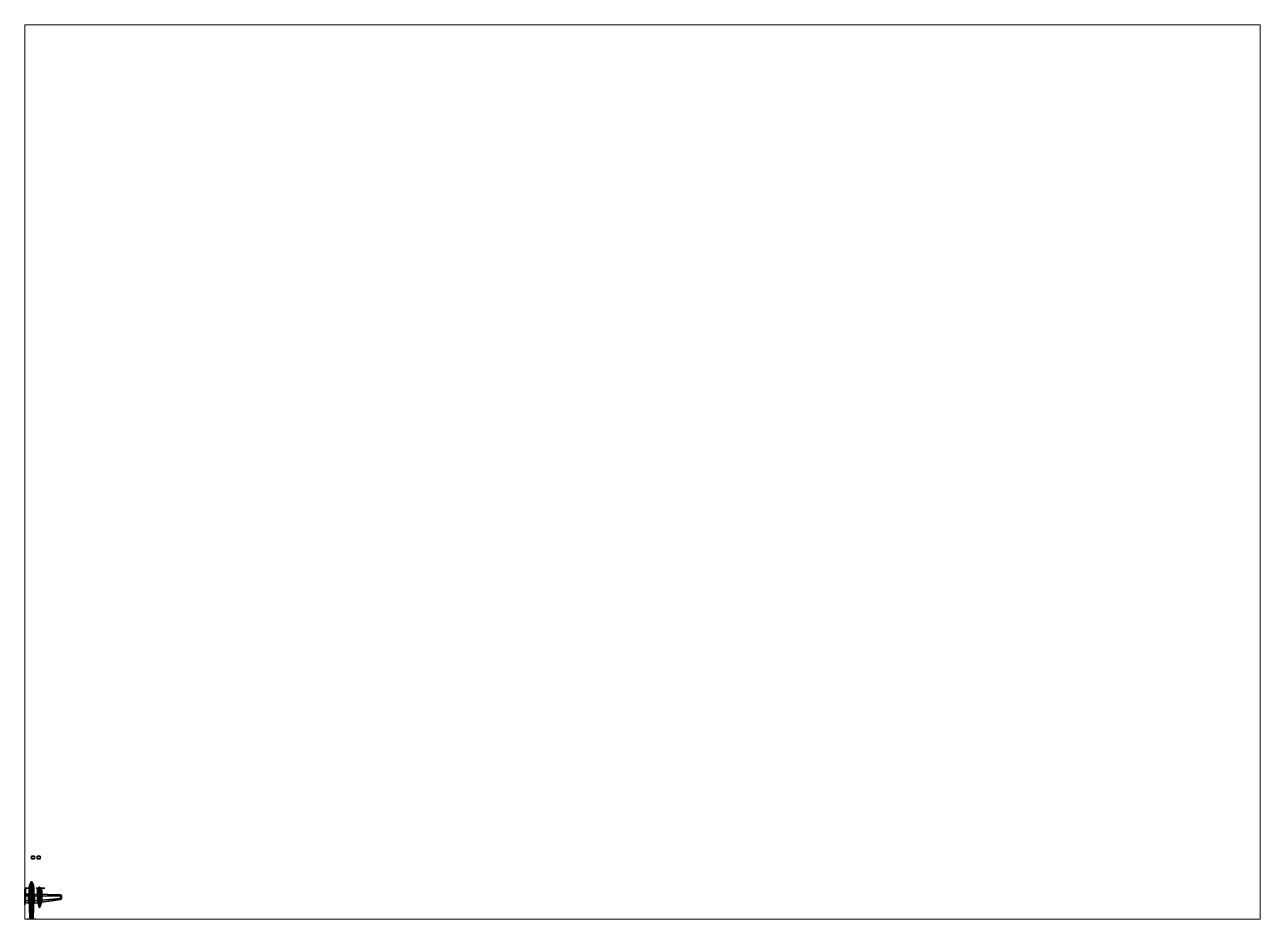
# Paper-space layout 'Layout1' of a CAD drawing. Header units: millimetres. Extents: x 28 to 251, y 20 to 181.
# The model-space entities are those that its viewports show. They can reach past a viewport. Long polylines and large blocks are cut down to what shows.
import ezdxf

# ---------------------------------------------------------------- set-up
doc = ezdxf.new("R2010")
doc.units = ezdxf.units.MM
for name, color, linetype in [('doors', 5, 'Continuous'), ('gun', 1, 'Continuous'), ('propeller', 1, 'Continuous'), ('shassis', 3, 'Continuous'), ('turret', 2, 'Continuous'), ('wheels', 2, 'Continuous'), ('wing1', 5, 'Continuous'), ('wing2', 5, 'Continuous')]:
    doc.layers.add(name, color=color, linetype=linetype)

msp = doc.modelspace()

# ---------------------------------------------------------------- linework, layer by layer
for points in [[(1, 16.49, 25.57), (1, 16.49, 24.57), (0, 16.49, 24.57), (0, 16.49, 25.57)], [(1, 16.49, 24.57), (1, 15.49, 24.57), (0, 15.49, 24.57), (0, 16.49, 24.57)], [(0, 16.49, 24.57), (0, 15.49, 24.57), (0, 15.49, 25.57), (0, 16.49, 25.57)], [(0, 16.49, 25.57), (0, 15.49, 25.57), (1, 15.49, 25.57), (1, 16.49, 25.57)], [(0, 15.49, 25.57), (0, 15.49, 24.57), (1, 15.49, 24.57), (1, 15.49, 25.57)], [(1, 15.49, 25.57), (1, 15.49, 24.57), (1, 16.49, 24.57), (1, 16.49, 25.57)], [(3, 16.49, 24.57), (3, 15.49, 24.57), (2, 15.49, 24.57), (2, 16.49, 24.57)], [(2, 16.49, 24.57), (2, 15.49, 24.57), (3, 15.49, 24.57), (3, 16.49, 24.57)], [(-0.6, 6.86, -0.35), (-0.55, 6.86, -0.57), (-0.68, 5.62, -0.7), (-0.76, 5.62, -0.32)], [(-0.58, 6.86, -0.07), (-0.6, 6.86, -0.19), (-0.76, 5.62, -0.2), (-0.71, 5.62, 0.01)], [(-0.6, 6.86, -0.19), (-0.6, 6.86, -0.35), (-0.76, 5.62, -0.32), (-0.76, 5.62, -0.2)], [(-0.76, 5.62, -0.32), (-0.68, 5.62, -0.7), (-0.74, 4.16, -0.77), (-0.76, 4.16, -0.5)], [(-0.76, 5.62, -0.2), (-0.76, 5.62, -0.32), (-0.76, 4.16, -0.5), (-0.76, 4.16, -0.13)], [(-0.71, 5.62, 0.01), (-0.76, 5.62, -0.2), (-0.76, 4.16, -0.13), (-0.73, 4.16, 0.23)], [(-0.68, 5.62, -0.7), (-0.64, 5.62, -0.79), (-0.69, 4.16, -0.86), (-0.74, 4.16, -0.77)], [(-0.57, 5.29, 0.21), (-0.71, 5.62, 0.01), (-0.73, 4.16, 0.23), (-0.66, 4.16, 0.59)], [(-0.51, 6.86, 0.08), (-0.58, 6.86, -0.07), (-0.71, 5.62, 0.01), (-0.57, 5.62, 0.21)], [(-0.57, 5.29, 0.21), (-0.41, 5.62, 0.33), (-0.57, 5.62, 0.21), (-0.71, 5.62, 0.01)], [(-0.64, 5.62, -0.79), (-0.49, 5.62, -0.91), (-0.59, 4.16, -0.92), (-0.69, 4.16, -0.86)], [(-0.55, 6.86, -0.57), (-0.48, 6.86, -0.69), (-0.64, 5.62, -0.79), (-0.68, 5.62, -0.7)], [(-0.41, 5.29, 0.33), (-0.57, 5.29, 0.21), (-0.66, 4.16, 0.59), (-0.57, 4.16, 0.71)], [(-0.48, 6.86, -0.69), (-0.33, 6.86, -0.79), (-0.49, 5.62, -0.91), (-0.64, 5.62, -0.79)], [(-0.6, 6.86, -0.19), (-0.58, 6.86, -0.07), (-0.46, 7.06, -0.12), (-0.5, 7.06, -0.26)], [(-0.55, 6.86, -0.57), (-0.6, 6.86, -0.35), (-0.46, 7.06, -0.4), (-0.42, 7.06, -0.53)], [(-0.6, 6.86, -0.35), (-0.6, 6.86, -0.19), (-0.5, 7.06, -0.26), (-0.46, 7.06, -0.4)], [(-0.49, 5.62, -0.91), (-0.22, 5.62, -0.96), (-0.27, 4.16, -0.97), (-0.59, 4.16, -0.92)], [(-0.58, 6.86, -0.07), (-0.51, 6.86, 0.08), (-0.42, 7.06, 0.01), (-0.46, 7.06, -0.12)], [(-0.41, 6.86, 0.19), (-0.51, 6.86, 0.08), (-0.57, 5.62, 0.21), (-0.41, 5.62, 0.33)], [(-0.41, 5.29, 0.33), (-0.26, 5.62, 0.4), (-0.41, 5.62, 0.33), (-0.57, 5.29, 0.21)], [(-0.48, 6.86, -0.69), (-0.55, 6.86, -0.57), (-0.42, 7.06, -0.53), (-0.31, 7.06, -0.62)], [(-0.51, 6.86, 0.08), (-0.41, 6.86, 0.19), (-0.31, 7.06, 0.1), (-0.42, 7.06, 0.01)], [(-0.5, 7.06, -0.26), (-0.42, 7.06, 0.01), (-0.32, 7.25, -0.05), (-0.38, 7.25, -0.26)], [(-0.42, 7.06, -0.53), (-0.5, 7.06, -0.26), (-0.38, 7.25, -0.26), (-0.32, 7.25, -0.47)], [(-0.33, 6.86, -0.79), (-0.18, 6.86, -0.82), (-0.22, 5.62, -0.96), (-0.49, 5.62, -0.91)], [(-0.33, 6.86, -0.79), (-0.48, 6.86, -0.69), (-0.31, 7.06, -0.62), (-0.21, 7.06, -0.71)], [(-0.42, 7.06, 0.01), (-0.21, 7.06, 0.19), (-0.16, 7.25, 0.09), (-0.32, 7.25, -0.05)], [(-0.21, 7.06, -0.71), (-0.42, 7.06, -0.53), (-0.32, 7.25, -0.47), (-0.16, 7.25, -0.61)], [(-0.41, 6.86, 0.19), (-0.26, 6.86, 0.27), (-0.21, 7.06, 0.19), (-0.31, 7.06, 0.1)], [(-0.26, 6.86, 0.27), (-0.41, 6.86, 0.19), (-0.41, 5.62, 0.33), (-0.26, 5.62, 0.4)], [(-0.26, 5.29, 0.4), (-0.1, 5.62, 0.44), (-0.26, 5.62, 0.4), (-0.41, 5.29, 0.33)], [(-0.28, 7.33, -0.44), (-0.32, 7.25, -0.47), (-0.38, 7.25, -0.26), (-0.33, 7.33, -0.26)], [(-0.33, 7.33, -0.26), (-0.38, 7.25, -0.26), (-0.32, 7.25, -0.05), (-0.28, 7.33, -0.08)], [(-0.16, 7.42, -0.36), (-0.28, 7.33, -0.44), (-0.33, 7.33, -0.26), (-0.19, 7.42, -0.26)], [(-0.19, 7.42, -0.26), (-0.33, 7.33, -0.26), (-0.28, 7.33, -0.08), (-0.16, 7.42, -0.16)], [(-0.18, 6.86, -0.82), (-0.33, 6.86, -0.79), (-0.21, 7.06, -0.71), (-0.07, 7.06, -0.73)], [(-0.14, 7.33, -0.56), (-0.16, 7.25, -0.61), (-0.32, 7.25, -0.47), (-0.28, 7.33, -0.44)], [(-0.28, 7.33, -0.08), (-0.32, 7.25, -0.05), (-0.16, 7.25, 0.09), (-0.14, 7.33, 0.04)], [(-0.08, 7.42, -0.43), (-0.14, 7.33, -0.56), (-0.28, 7.33, -0.44), (-0.16, 7.42, -0.36)], [(-0.16, 7.42, -0.16), (-0.28, 7.33, -0.08), (-0.14, 7.33, 0.04), (-0.08, 7.42, -0.09)], [(0.27, 4.16, -0.97), (-0.27, 4.16, -0.97), (-0.22, 5.62, -0.96), (0.22, 5.62, -0.96)], [(-0.26, 6.86, 0.27), (-0.1, 6.86, 0.31), (-0.07, 7.06, 0.21), (-0.21, 7.06, 0.19)], [(-0.1, 6.86, 0.31), (-0.26, 6.86, 0.27), (-0.26, 5.62, 0.4), (-0.1, 5.62, 0.44)], [(-0.1, 5.35, 0.44), (0.1, 5.62, 0.44), (-0.1, 5.62, 0.44), (-0.26, 5.29, 0.4)], [(0.22, 5.62, -0.96), (-0.22, 5.62, -0.96), (-0.18, 6.86, -0.82), (0.18, 6.86, -0.82)], [(-0.21, 7.06, 0.19), (0.07, 7.06, 0.23), (0.05, 7.25, 0.12), (-0.16, 7.25, 0.09)], [(0.07, 7.06, -0.75), (-0.21, 7.06, -0.71), (-0.16, 7.25, -0.61), (0.05, 7.25, -0.64)], [(0, 7.5, -0.26), (-0.16, 7.42, -0.36), (-0.19, 7.42, -0.26), (0, 7.5, -0.26)], [(0, 7.5, -0.26), (-0.19, 7.42, -0.26), (-0.16, 7.42, -0.16), (0, 7.5, -0.26)], [(-0.18, 7.35, -0.43), (-0.17, 7.35, -0.4), (-0.17, 7.62, -0.4), (-0.18, 7.62, -0.43)], [(-0.17, 7.35, -0.46), (-0.18, 7.35, -0.43), (-0.18, 7.62, -0.43), (-0.17, 7.62, -0.46)], [(-0.17, 7.62, -0.4), (-0.13, 7.62, -0.4), (-0.12, 7.62, -0.43), (-0.18, 7.62, -0.43)], [(-0.18, 7.62, -0.43), (-0.12, 7.62, -0.43), (-0.13, 7.62, -0.46), (-0.17, 7.62, -0.46)], [(-0.18, 7.33, -0.26), (-0.17, 7.33, -0.23), (-0.17, 7.6, -0.23), (-0.18, 7.6, -0.26)], [(-0.17, 7.33, -0.29), (-0.18, 7.33, -0.26), (-0.18, 7.6, -0.26), (-0.17, 7.6, -0.29)], [(-0.17, 7.6, -0.23), (-0.13, 7.6, -0.23), (-0.12, 7.6, -0.26), (-0.18, 7.6, -0.26)], [(-0.18, 7.6, -0.26), (-0.12, 7.6, -0.26), (-0.13, 7.6, -0.29), (-0.17, 7.6, -0.29)], [(-0.18, 7.28, -0.07), (-0.17, 7.28, -0.04), (-0.17, 7.55, -0.04), (-0.18, 7.55, -0.07)], [(-0.17, 7.28, -0.1), (-0.18, 7.28, -0.07), (-0.18, 7.55, -0.07), (-0.17, 7.55, -0.1)], [(-0.17, 7.55, -0.04), (-0.13, 7.55, -0.04), (-0.12, 7.55, -0.07), (-0.18, 7.55, -0.07)], [(-0.18, 7.55, -0.07), (-0.12, 7.55, -0.07), (-0.13, 7.55, -0.1), (-0.17, 7.55, -0.1)], [(-0.18, 7.17, 0.1), (-0.17, 7.13, 0.13), (-0.17, 7.47, 0.13), (-0.18, 7.47, 0.1)], [(-0.17, 7.2, 0.07), (-0.18, 7.17, 0.1), (-0.18, 7.47, 0.1), (-0.17, 7.47, 0.07)], [(-0.17, 7.47, 0.13), (-0.13, 7.47, 0.13), (-0.12, 7.47, 0.1), (-0.18, 7.47, 0.1)], [(-0.18, 7.47, 0.1), (-0.12, 7.47, 0.1), (-0.13, 7.47, 0.07), (-0.17, 7.47, 0.07)], [(0.18, 6.86, -0.82), (-0.18, 6.86, -0.82), (-0.07, 7.06, -0.73), (0.07, 7.06, -0.75)], [(-0.17, 7.35, -0.4), (-0.13, 7.35, -0.4), (-0.13, 7.62, -0.4), (-0.17, 7.62, -0.4)], [(-0.13, 7.35, -0.46), (-0.17, 7.35, -0.46), (-0.17, 7.62, -0.46), (-0.13, 7.62, -0.46)], [(-0.17, 7.33, -0.23), (-0.13, 7.33, -0.23), (-0.13, 7.6, -0.23), (-0.17, 7.6, -0.23)], [(-0.13, 7.33, -0.29), (-0.17, 7.33, -0.29), (-0.17, 7.6, -0.29), (-0.13, 7.6, -0.29)], [(-0.17, 7.28, -0.04), (-0.13, 7.28, -0.04), (-0.13, 7.55, -0.04), (-0.17, 7.55, -0.04)], [(-0.13, 7.28, -0.1), (-0.17, 7.28, -0.1), (-0.17, 7.55, -0.1), (-0.13, 7.55, -0.1)], [(-0.17, 7.13, 0.13), (-0.13, 7.13, 0.13), (-0.13, 7.47, 0.13), (-0.17, 7.47, 0.13)], [(-0.13, 7.2, 0.07), (-0.17, 7.2, 0.07), (-0.17, 7.47, 0.07), (-0.13, 7.47, 0.07)], [(0, 7.5, -0.26), (-0.08, 7.42, -0.43), (-0.16, 7.42, -0.36), (0, 7.5, -0.26)], [(0, 7.5, -0.26), (-0.16, 7.42, -0.16), (-0.08, 7.42, -0.09), (0, 7.5, -0.26)], [(0.05, 7.33, -0.59), (0.05, 7.25, -0.64), (-0.16, 7.25, -0.61), (-0.14, 7.33, -0.56)], [(-0.14, 7.33, 0.04), (-0.16, 7.25, 0.09), (0.05, 7.25, 0.12), (0.05, 7.33, 0.07)], [(0.03, 7.42, -0.45), (0.05, 7.33, -0.59), (-0.14, 7.33, -0.56), (-0.08, 7.42, -0.43)], [(-0.08, 7.42, -0.09), (-0.14, 7.33, 0.04), (0.05, 7.33, 0.07), (0.03, 7.42, -0.07)], [(-0.13, 7.35, -0.4), (-0.12, 7.35, -0.43), (-0.12, 7.62, -0.43), (-0.13, 7.62, -0.4)], [(-0.12, 7.35, -0.43), (-0.13, 7.35, -0.46), (-0.13, 7.62, -0.46), (-0.12, 7.62, -0.43)], [(-0.13, 7.33, -0.23), (-0.12, 7.33, -0.26), (-0.12, 7.6, -0.26), (-0.13, 7.6, -0.23)], [(-0.12, 7.33, -0.26), (-0.13, 7.33, -0.29), (-0.13, 7.6, -0.29), (-0.12, 7.6, -0.26)], [(-0.13, 7.28, -0.04), (-0.12, 7.28, -0.07), (-0.12, 7.55, -0.07), (-0.13, 7.55, -0.04)], [(-0.12, 7.28, -0.07), (-0.13, 7.28, -0.1), (-0.13, 7.55, -0.1), (-0.12, 7.55, -0.07)], [(-0.13, 7.13, 0.13), (-0.12, 7.17, 0.1), (-0.12, 7.47, 0.1), (-0.13, 7.47, 0.13)], [(-0.12, 7.17, 0.1), (-0.13, 7.2, 0.07), (-0.13, 7.47, 0.07), (-0.12, 7.47, 0.1)], [(-0.1, 6.86, 0.31), (0.1, 6.86, 0.31), (0.07, 7.06, 0.23), (-0.07, 7.06, 0.21)], [(0.1, 6.86, 0.31), (-0.1, 6.86, 0.31), (-0.1, 5.62, 0.44), (0.1, 5.62, 0.44)], [(0.1, 5.35, 0.44), (0.26, 5.62, 0.4), (0.1, 5.62, 0.44), (-0.1, 5.35, 0.44)], [(0, 7.5, -0.26), (0.03, 7.42, -0.45), (-0.08, 7.42, -0.43), (0, 7.5, -0.26)], [(0, 7.5, -0.26), (-0.08, 7.42, -0.09), (0.03, 7.42, -0.07), (0, 7.5, -0.26)], [(0, 7.5, -0.26), (0.18, 7.42, -0.31), (0.12, 7.42, -0.4), (0, 7.5, -0.26)], [(0, 7.5, -0.26), (0.12, 7.42, -0.4), (0.03, 7.42, -0.45), (0, 7.5, -0.26)], [(0, 7.5, -0.26), (0.03, 7.42, -0.07), (0.12, 7.42, -0.12), (0, 7.5, -0.26)], [(0, 7.5, -0.26), (0.12, 7.42, -0.12), (0.18, 7.42, -0.21), (0, 7.5, -0.26)], [(0, 7.5, -0.26), (0.18, 7.42, -0.21), (0.18, 7.42, -0.31), (0, 7.5, -0.26)], [(0.12, 7.42, -0.4), (0.22, 7.33, -0.51), (0.05, 7.33, -0.59), (0.03, 7.42, -0.45)], [(0.03, 7.42, -0.07), (0.05, 7.33, 0.07), (0.22, 7.33, -0.01), (0.12, 7.42, -0.12)], [(0.22, 7.33, -0.51), (0.25, 7.25, -0.55), (0.05, 7.25, -0.64), (0.05, 7.33, -0.59)], [(0.05, 7.33, 0.07), (0.05, 7.25, 0.12), (0.25, 7.25, 0.03), (0.22, 7.33, -0.01)], [(0.07, 7.06, 0.23), (0.33, 7.06, 0.12), (0.25, 7.25, 0.03), (0.05, 7.25, 0.12)], [(0.33, 7.06, -0.64), (0.07, 7.06, -0.75), (0.05, 7.25, -0.64), (0.25, 7.25, -0.55)], [(0.1, 6.86, 0.31), (0.26, 6.86, 0.27), (0.2, 7.06, 0.18), (0.07, 7.06, 0.23)], [(0.33, 6.86, -0.79), (0.18, 6.86, -0.82), (0.07, 7.06, -0.75), (0.2, 7.06, -0.7)], [(0.1, 5.62, 0.44), (0.26, 5.62, 0.4), (0.26, 6.86, 0.27), (0.1, 6.86, 0.31)], [(0.26, 5.29, 0.4), (0.41, 5.62, 0.33), (0.26, 5.62, 0.4), (0.1, 5.35, 0.44)], [(0.11, 7.35, -0.43), (0.13, 7.35, -0.4), (0.13, 7.62, -0.4), (0.11, 7.62, -0.43)], [(0.13, 7.35, -0.46), (0.11, 7.35, -0.43), (0.11, 7.62, -0.43), (0.13, 7.62, -0.46)], [(0.13, 7.62, -0.4), (0.17, 7.62, -0.4), (0.19, 7.62, -0.43), (0.11, 7.62, -0.43)], [(0.11, 7.62, -0.43), (0.19, 7.62, -0.43), (0.17, 7.62, -0.46), (0.13, 7.62, -0.46)], [(0.11, 7.33, -0.26), (0.13, 7.33, -0.23), (0.13, 7.6, -0.23), (0.11, 7.6, -0.26)], [(0.13, 7.33, -0.29), (0.11, 7.33, -0.26), (0.11, 7.6, -0.26), (0.13, 7.6, -0.29)], [(0.13, 7.6, -0.23), (0.17, 7.6, -0.23), (0.19, 7.6, -0.26), (0.11, 7.6, -0.26)], [(0.11, 7.6, -0.26), (0.19, 7.6, -0.26), (0.17, 7.6, -0.29), (0.13, 7.6, -0.29)], [(0.11, 7.28, -0.07), (0.13, 7.28, -0.04), (0.13, 7.55, -0.04), (0.11, 7.55, -0.07)], [(0.13, 7.28, -0.1), (0.11, 7.28, -0.07), (0.11, 7.55, -0.07), (0.13, 7.55, -0.1)], [(0.13, 7.55, -0.04), (0.17, 7.55, -0.04), (0.19, 7.55, -0.07), (0.11, 7.55, -0.07)], [(0.11, 7.55, -0.07), (0.19, 7.55, -0.07), (0.17, 7.55, -0.1), (0.13, 7.55, -0.1)], [(0.11, 7.17, 0.1), (0.13, 7.13, 0.13), (0.13, 7.47, 0.13), (0.11, 7.47, 0.1)], [(0.13, 7.2, 0.07), (0.11, 7.17, 0.1), (0.11, 7.47, 0.1), (0.13, 7.47, 0.07)], [(0.13, 7.47, 0.13), (0.17, 7.47, 0.13), (0.19, 7.47, 0.1), (0.11, 7.47, 0.1)], [(0.11, 7.47, 0.1), (0.19, 7.47, 0.1), (0.17, 7.47, 0.07), (0.13, 7.47, 0.07)], [(0.18, 7.42, -0.31), (0.32, 7.33, -0.35), (0.22, 7.33, -0.51), (0.12, 7.42, -0.4)], [(0.12, 7.42, -0.12), (0.22, 7.33, -0.01), (0.32, 7.33, -0.17), (0.18, 7.42, -0.21)], [(0.13, 7.35, -0.4), (0.17, 7.35, -0.4), (0.17, 7.62, -0.4), (0.13, 7.62, -0.4)], [(0.17, 7.35, -0.46), (0.13, 7.35, -0.46), (0.13, 7.62, -0.46), (0.17, 7.62, -0.46)], [(0.13, 7.33, -0.23), (0.17, 7.33, -0.23), (0.17, 7.6, -0.23), (0.13, 7.6, -0.23)], [(0.17, 7.33, -0.29), (0.13, 7.33, -0.29), (0.13, 7.6, -0.29), (0.17, 7.6, -0.29)], [(0.13, 7.28, -0.04), (0.17, 7.28, -0.04), (0.17, 7.55, -0.04), (0.13, 7.55, -0.04)], [(0.17, 7.28, -0.1), (0.13, 7.28, -0.1), (0.13, 7.55, -0.1), (0.17, 7.55, -0.1)], [(0.13, 7.13, 0.13), (0.17, 7.13, 0.13), (0.17, 7.47, 0.13), (0.13, 7.47, 0.13)], [(0.17, 7.2, 0.07), (0.13, 7.2, 0.07), (0.13, 7.47, 0.07), (0.17, 7.47, 0.07)], [(0.17, 7.35, -0.4), (0.19, 7.35, -0.43), (0.19, 7.62, -0.43), (0.17, 7.62, -0.4)], [(0.19, 7.35, -0.43), (0.17, 7.35, -0.46), (0.17, 7.62, -0.46), (0.19, 7.62, -0.43)], [(0.17, 7.33, -0.23), (0.19, 7.33, -0.26), (0.19, 7.6, -0.26), (0.17, 7.6, -0.23)], [(0.19, 7.33, -0.26), (0.17, 7.33, -0.29), (0.17, 7.6, -0.29), (0.19, 7.6, -0.26)], [(0.17, 7.28, -0.04), (0.19, 7.28, -0.07), (0.19, 7.55, -0.07), (0.17, 7.55, -0.04)], [(0.19, 7.28, -0.07), (0.17, 7.28, -0.1), (0.17, 7.55, -0.1), (0.19, 7.55, -0.07)], [(0.17, 7.13, 0.13), (0.19, 7.17, 0.1), (0.19, 7.47, 0.1), (0.17, 7.47, 0.13)], [(0.19, 7.17, 0.1), (0.17, 7.2, 0.07), (0.17, 7.47, 0.07), (0.19, 7.47, 0.1)], [(0.18, 7.42, -0.21), (0.32, 7.33, -0.17), (0.32, 7.33, -0.35), (0.18, 7.42, -0.31)], [(0.49, 5.62, -0.91), (0.22, 5.62, -0.96), (0.18, 6.86, -0.82), (0.33, 6.86, -0.79)], [(0.26, 6.86, 0.27), (0.41, 6.86, 0.19), (0.33, 7.06, 0.12), (0.2, 7.06, 0.18)], [(0.48, 6.86, -0.69), (0.33, 6.86, -0.79), (0.2, 7.06, -0.7), (0.33, 7.06, -0.64)], [(0.32, 7.33, -0.35), (0.36, 7.25, -0.37), (0.25, 7.25, -0.55), (0.22, 7.33, -0.51)], [(0.22, 7.33, -0.01), (0.25, 7.25, 0.03), (0.36, 7.25, -0.15), (0.32, 7.33, -0.17)], [(0.59, 4.16, -0.92), (0.27, 4.16, -0.97), (0.22, 5.62, -0.96), (0.49, 5.62, -0.91)], [(0.33, 7.06, 0.12), (0.48, 7.06, -0.12), (0.36, 7.25, -0.15), (0.25, 7.25, 0.03)], [(0.48, 7.06, -0.4), (0.33, 7.06, -0.64), (0.25, 7.25, -0.55), (0.36, 7.25, -0.37)], [(0.26, 5.62, 0.4), (0.41, 5.62, 0.33), (0.41, 6.86, 0.19), (0.26, 6.86, 0.27)], [(0.41, 5.29, 0.33), (0.57, 5.62, 0.21), (0.41, 5.62, 0.33), (0.26, 5.29, 0.4)], [(0.32, 7.33, -0.17), (0.36, 7.25, -0.15), (0.36, 7.25, -0.37), (0.32, 7.33, -0.35)], [(0.41, 6.86, 0.19), (0.51, 6.86, 0.08), (0.4, 7.06, 0), (0.33, 7.06, 0.12)], [(0.55, 6.86, -0.57), (0.48, 6.86, -0.69), (0.33, 7.06, -0.64), (0.4, 7.06, -0.52)], [(0.64, 5.62, -0.79), (0.49, 5.62, -0.91), (0.33, 6.86, -0.79), (0.48, 6.86, -0.69)], [(0.48, 7.06, -0.12), (0.48, 7.06, -0.4), (0.36, 7.25, -0.37), (0.36, 7.25, -0.15)], [(0.51, 6.86, 0.08), (0.58, 6.86, -0.07), (0.48, 7.06, -0.12), (0.4, 7.06, 0)], [(0.6, 6.86, -0.35), (0.55, 6.86, -0.57), (0.4, 7.06, -0.52), (0.48, 7.06, -0.4)], [(0.41, 5.62, 0.33), (0.57, 5.62, 0.21), (0.51, 6.86, 0.08), (0.41, 6.86, 0.19)], [(0.57, 5.29, 0.21), (0.71, 5.62, 0.01), (0.57, 5.62, 0.21), (0.41, 5.29, 0.33)], [(0.57, 4.16, 0.71), (0.66, 4.16, 0.59), (0.57, 5.29, 0.21), (0.41, 5.29, 0.33)], [(0.58, 6.86, -0.07), (0.6, 6.86, -0.19), (0.48, 7.06, -0.26), (0.48, 7.06, -0.12)], [(0.6, 6.86, -0.19), (0.6, 6.86, -0.35), (0.48, 7.06, -0.4), (0.48, 7.06, -0.26)], [(0.68, 5.62, -0.7), (0.64, 5.62, -0.79), (0.48, 6.86, -0.69), (0.55, 6.86, -0.57)], [(0.69, 4.16, -0.86), (0.59, 4.16, -0.92), (0.49, 5.62, -0.91), (0.64, 5.62, -0.79)], [(0.57, 5.62, 0.21), (0.71, 5.62, 0.01), (0.58, 6.86, -0.07), (0.51, 6.86, 0.08)], [(0.76, 5.62, -0.32), (0.68, 5.62, -0.7), (0.55, 6.86, -0.57), (0.6, 6.86, -0.35)], [(0.66, 4.16, 0.59), (0.73, 4.16, 0.23), (0.71, 5.62, 0.01), (0.57, 5.29, 0.21)], [(0.71, 5.62, 0.01), (0.76, 5.62, -0.2), (0.6, 6.86, -0.19), (0.58, 6.86, -0.07)], [(0.76, 5.62, -0.2), (0.76, 5.62, -0.32), (0.6, 6.86, -0.35), (0.6, 6.86, -0.19)], [(0.74, 4.16, -0.77), (0.69, 4.16, -0.86), (0.64, 5.62, -0.79), (0.68, 5.62, -0.7)], [(0.76, 4.16, -0.5), (0.74, 4.16, -0.77), (0.68, 5.62, -0.7), (0.76, 5.62, -0.32)], [(0.73, 4.16, 0.23), (0.76, 4.16, -0.13), (0.76, 5.62, -0.2), (0.71, 5.62, 0.01)], [(0.76, 4.16, -0.13), (0.76, 4.16, -0.5), (0.76, 5.62, -0.32), (0.76, 5.62, -0.2)], [(-0.76, 4.16, -0.13), (-0.76, 4.16, -0.5), (-0.76, 1.46, -0.51), (-0.76, 1.46)], [(-0.76, 4.16, -0.5), (-0.74, 4.16, -0.77), (-0.74, 1.46, -0.75), (-0.76, 1.46, -0.51)], [(-0.73, 4.16, 0.23), (-0.76, 4.16, -0.13), (-0.76, 1.46), (-0.73, 1.46, 0.25)], [(-0.76, 1.46), (-0.76, 1.46, -0.51), (-0.73, -1.6, -0.36), (-0.73, -1.6, -0.04)], [(-0.76, 1.46, -0.51), (-0.74, 1.46, -0.75), (-0.68, -1.6, -0.54), (-0.73, -1.6, -0.36)], [(-0.73, 1.46, 0.25), (-0.76, 1.46), (-0.73, -1.6, -0.04), (-0.69, -1.6, 0.16)], [(-0.74, 4.16, -0.77), (-0.69, 4.16, -0.86), (-0.69, 1.46, -0.81), (-0.74, 1.46, -0.75)], [(-0.74, 1.46, -0.75), (-0.69, 1.46, -0.81), (-0.62, -1.6, -0.62), (-0.68, -1.6, -0.54)], [(-0.66, 4.16, 0.59), (-0.73, 4.16, 0.23), (-0.73, 1.46, 0.25), (-0.63, 1.46, 0.58)], [(-0.63, 1.46, 0.58), (-0.73, 1.46, 0.25), (-0.69, -1.6, 0.16), (-0.57, -1.6, 0.37)], [(-0.69, 4.16, -0.86), (-0.59, 4.16, -0.92), (-0.54, 1.46, -0.9), (-0.69, 1.46, -0.81)], [(-0.69, 1.46, -0.81), (-0.54, 1.46, -0.9), (-0.49, -1.6, -0.71), (-0.62, -1.6, -0.62)], [(-0.57, 4.16, 0.71), (-0.66, 4.16, 0.59), (-0.65, 3.6, 0.59), (-0.56, 3.58, 0.67)], [(-0.63, 1.46, 0.58), (-0.56, 1.46, 0.67), (-0.56, 3.58, 0.67), (-0.65, 3.6, 0.59)], [(-0.56, 1.46, 0.67), (-0.63, 1.46, 0.58), (-0.57, -1.6, 0.37), (-0.47, -1.6, 0.46)], [(-0.59, 4.16, -0.92), (-0.27, 4.16, -0.97), (-0.27, 1.46, -0.95), (-0.54, 1.46, -0.9)], [(-0.37, 4.16, 0.79), (-0.57, 4.16, 0.71), (-0.56, 3.58, 0.67), (-0.4, 3.58, 0.74)], [(-0.56, 1.46, 0.67), (-0.4, 1.46, 0.74), (-0.4, 3.58, 0.74), (-0.56, 3.58, 0.67)], [(-0.4, 1.46, 0.74), (-0.56, 1.46, 0.67), (-0.47, -1.6, 0.46), (-0.33, -1.6, 0.54)], [(-0.54, 1.46, -0.9), (-0.27, 1.46, -0.95), (-0.27, -1.6, -0.76), (-0.49, -1.6, -0.71)], [(-0.1, 4.16, 0.83), (-0.37, 4.16, 0.79), (-0.4, 3.58, 0.74), (-0.16, 3.58, 0.77)], [(-0.4, 1.46, 0.74), (-0.16, 1.46, 0.77), (-0.16, 3.58, 0.77), (-0.4, 3.58, 0.74)], [(-0.16, 1.46, 0.77), (-0.4, 1.46, 0.74), (-0.33, -1.6, 0.54), (-0.16, -1.6, 0.59)], [(0.27, 1.46, -0.95), (-0.27, 1.46, -0.95), (-0.27, 4.16, -0.97), (0.27, 4.16, -0.97)], [(0.27, -1.6, -0.76), (-0.27, -1.6, -0.76), (-0.27, 1.46, -0.95), (0.27, 1.46, -0.95)], [(0.1, 4.16, 0.83), (-0.1, 4.16, 0.83), (-0.16, 3.58, 0.77), (0.16, 3.58, 0.77)], [(-0.16, 1.46, 0.77), (0.16, 1.46, 0.77), (0.16, 3.58, 0.77), (-0.16, 3.58, 0.77)], [(-0.16, -1.6, 0.59), (0, -1.6, 0.6), (0, 1.46, 0.77), (-0.16, 1.46, 0.77)], [(0, -5.59, 3.19), (-0.01, -5.59, 3.2), (0.35, 2.88, 1.25), (0.35, 2.88, 1.24)], [(0, -5.59, 3.21), (0, -5.59, 3.19), (0.35, 2.88, 1.24), (0.35, 2.88, 1.25)], [(0.16, 1.46, 0.77), (0, 1.46, 0.77), (0, -1.6, 0.6), (0.16, -1.6, 0.59)], [(0.16, 3.58, 0.77), (0.4, 3.58, 0.74), (0.37, 4.16, 0.79), (0.1, 4.16, 0.83)], [(0.16, 1.46, 0.77), (0.4, 1.46, 0.74), (0.4, 3.58, 0.74), (0.16, 3.58, 0.77)], [(0.16, -1.6, 0.59), (0.33, -1.6, 0.54), (0.4, 1.46, 0.74), (0.16, 1.46, 0.77)], [(0.54, 1.46, -0.9), (0.27, 1.46, -0.95), (0.27, 4.16, -0.97), (0.59, 4.16, -0.92)], [(0.49, -1.6, -0.71), (0.27, -1.6, -0.76), (0.27, 1.46, -0.95), (0.54, 1.46, -0.9)], [(0.36, 2.9, 1.26), (0.37, 2.9, 0.74), (0.33, 2.9, 0.74), (0.34, 2.9, 1.26)], [(0.34, 2.9, 1.26), (0.33, 2.9, 0.74), (0.33, 2.79, 0.74), (0.34, 2.85, 1.26)], [(0.34, 2.85, 1.26), (0.33, 2.79, 0.74), (0.37, 2.79, 0.74), (0.36, 2.85, 1.26)], [(0.33, -1.6, 0.54), (0.47, -1.6, 0.46), (0.56, 1.46, 0.67), (0.4, 1.46, 0.74)], [(0.36, 2.85, 1.26), (0.36, 2.9, 1.26), (0.34, 2.9, 1.26), (0.34, 2.85, 1.26)], [(0.37, 2.79, 0.74), (0.37, 2.9, 0.74), (0.36, 2.9, 1.26), (0.36, 2.85, 1.26)], [(0.4, 3.58, 0.74), (0.56, 3.58, 0.67), (0.57, 4.16, 0.71), (0.37, 4.16, 0.79)], [(0.4, 1.46, 0.74), (0.56, 1.46, 0.67), (0.56, 3.58, 0.67), (0.4, 3.58, 0.74)], [(0.47, -1.6, 0.46), (0.57, -1.6, 0.37), (0.63, 1.46, 0.58), (0.56, 1.46, 0.67)], [(0.62, -1.6, -0.62), (0.49, -1.6, -0.71), (0.54, 1.46, -0.9), (0.69, 1.46, -0.81)], [(0.69, 1.46, -0.81), (0.54, 1.46, -0.9), (0.59, 4.16, -0.92), (0.69, 4.16, -0.86)], [(0.56, 3.58, 0.67), (0.65, 3.59, 0.59), (0.66, 4.16, 0.59), (0.57, 4.16, 0.71)], [(0.56, 1.46, 0.67), (0.63, 1.46, 0.58), (0.65, 3.59, 0.59), (0.56, 3.58, 0.67)], [(0.57, -1.6, 0.37), (0.69, -1.6, 0.16), (0.73, 1.46, 0.25), (0.63, 1.46, 0.58)], [(0.68, -1.6, -0.54), (0.62, -1.6, -0.62), (0.69, 1.46, -0.81), (0.74, 1.46, -0.75)], [(0.63, 1.46, 0.58), (0.73, 1.46, 0.25), (0.73, 4.16, 0.23), (0.66, 4.16, 0.59)], [(0.73, -1.6, -0.36), (0.68, -1.6, -0.54), (0.74, 1.46, -0.75), (0.76, 1.46, -0.51)], [(0.74, 1.46, -0.75), (0.69, 1.46, -0.81), (0.69, 4.16, -0.86), (0.74, 4.16, -0.77)], [(0.69, -1.6, 0.16), (0.73, -1.6, -0.04), (0.76, 1.46), (0.73, 1.46, 0.25)], [(0.73, 1.46, 0.25), (0.76, 1.46), (0.76, 4.16, -0.13), (0.73, 4.16, 0.23)], [(0.73, -1.6, -0.04), (0.73, -1.6, -0.36), (0.76, 1.46, -0.51), (0.76, 1.46)], [(0.76, 1.46, -0.51), (0.74, 1.46, -0.75), (0.74, 4.16, -0.77), (0.76, 4.16, -0.5)], [(0.76, 1.46), (0.76, 1.46, -0.51), (0.76, 4.16, -0.5), (0.76, 4.16, -0.13)], [(-0.69, -1.6, 0.16), (-0.73, -1.6, -0.04), (-0.59, -4.48, 0.04), (-0.57, -4.48, 0.18)], [(-0.73, -1.6, -0.36), (-0.68, -1.6, -0.54), (-0.57, -4.48, -0.22), (-0.59, -4.48, -0.1)], [(-0.73, -1.6, -0.04), (-0.73, -1.6, -0.36), (-0.59, -4.48, -0.1), (-0.59, -4.48, 0.04)], [(-0.57, -1.6, 0.37), (-0.69, -1.6, 0.16), (-0.57, -4.48, 0.18), (-0.48, -4.48, 0.34)], [(-0.68, -1.6, -0.54), (-0.62, -1.6, -0.62), (-0.48, -4.48, -0.37), (-0.57, -4.48, -0.22)], [(-0.62, -1.6, -0.62), (-0.49, -1.6, -0.71), (-0.37, -4.48, -0.43), (-0.48, -4.48, -0.37)], [(-0.47, -1.6, 0.46), (-0.57, -1.6, 0.37), (-0.48, -4.48, 0.34), (-0.38, -4.48, 0.42)], [(-0.49, -1.6, -0.71), (-0.27, -1.6, -0.76), (-0.29, -4.48, -0.44), (-0.37, -4.48, -0.43)], [(-0.33, -1.6, 0.54), (-0.47, -1.6, 0.46), (-0.38, -4.48, 0.42), (-0.23, -4.48, 0.48)], [(-0.16, -1.6, 0.59), (-0.33, -1.6, 0.54), (-0.23, -4.48, 0.48), (-0.09, -4.48, 0.51)], [(0.29, -4.48, -0.44), (-0.29, -4.48, -0.44), (-0.27, -1.6, -0.76), (0.27, -1.6, -0.76)], [(-0.09, -4.48, 0.51), (0, -4.48, 0.51), (0, -1.6, 0.6), (-0.16, -1.6, 0.59)], [(0, -3.93, 0.82), (0, -2.59, 0.65), (-0.14, -5.42, 0.65), (-0.16, -5.44, 0.82)], [(0, -4.37, 0.94), (0, -3.93, 0.82), (-0.16, -5.44, 0.82), (-0.16, -5.46, 0.94)], [(0, -2.59, 0.65), (0, -1.46, 0.51), (-0.06, -5.41, 0.51), (-0.14, -5.42, 0.65)], [(-0.08, -1.73, 0.79), (-0.09, -1.77, 0.79), (-0.05, -1.77, 0.87), (-0.04, -1.73, 0.86)], [(-0.04, -1.73, 0.72), (-0.05, -1.77, 0.71), (-0.09, -1.77, 0.79), (-0.08, -1.73, 0.79)], [(-0.09, -1.89, 0.79), (-0.05, -1.89, 0.87), (-0.05, -1.77, 0.87), (-0.09, -1.77, 0.79)], [(-0.05, -1.89, 0.71), (-0.09, -1.89, 0.79), (-0.09, -1.77, 0.79), (-0.05, -1.77, 0.71)], [(-0.09, -1.89, 0.79), (-0.05, -1.89, 0.71), (0, -2.15, 0.79)], [(-0.05, -1.89, 0.87), (-0.09, -1.89, 0.79), (0, -2.15, 0.79)], [(-0.05, -1.69, 0.79), (-0.08, -1.73, 0.79), (-0.04, -1.73, 0.86), (-0.02, -1.69, 0.83)], [(-0.02, -1.69, 0.75), (-0.04, -1.73, 0.72), (-0.08, -1.73, 0.79), (-0.05, -1.69, 0.79)], [(0, -1.68, 0.79), (-0.05, -1.69, 0.79), (-0.02, -1.69, 0.83), (0, -1.68, 0.79)], [(0, -1.68, 0.79), (-0.02, -1.69, 0.75), (-0.05, -1.69, 0.79), (0, -1.68, 0.79)], [(-0.04, -1.73, 0.86), (-0.05, -1.77, 0.87), (0.04, -1.77, 0.87), (0.04, -1.73, 0.86)], [(0.04, -1.73, 0.72), (0.04, -1.77, 0.71), (-0.05, -1.77, 0.71), (-0.04, -1.73, 0.72)], [(-0.05, -1.89, 0.87), (0.04, -1.89, 0.87), (0.04, -1.77, 0.87), (-0.05, -1.77, 0.87)], [(0.04, -1.89, 0.71), (-0.05, -1.89, 0.71), (-0.05, -1.77, 0.71), (0.04, -1.77, 0.71)], [(-0.05, -1.89, 0.71), (0.04, -1.89, 0.71), (0, -2.15, 0.79)], [(0.04, -1.89, 0.87), (-0.05, -1.89, 0.87), (0, -2.15, 0.79)], [(-0.02, -1.69, 0.83), (-0.04, -1.73, 0.86), (0.04, -1.73, 0.86), (0.02, -1.69, 0.83)], [(0.02, -1.69, 0.75), (0.04, -1.73, 0.72), (-0.04, -1.73, 0.72), (-0.02, -1.69, 0.75)], [(0, -1.68, 0.79), (-0.02, -1.69, 0.83), (0.02, -1.69, 0.83), (0, -1.68, 0.79)], [(0, -1.68, 0.79), (0.02, -1.69, 0.75), (-0.02, -1.69, 0.75), (0, -1.68, 0.79)], [(-0.01, -5.45, 3.16), (0, -5.45, 3.17), (0.11, -3.04, 0.5), (0.09, -3.04, 0.49)], [(0, -5.46, 3.16), (-0.01, -5.45, 3.16), (0.09, -3.04, 0.49), (0.11, -3.05, 0.48)], [(0.14, -5.42, 0.65), (0.06, -5.41, 0.51), (0, -1.46, 0.51), (0, -2.59, 0.65)], [(0.16, -1.6, 0.59), (0, -1.6, 0.6), (0, -4.48, 0.51), (0.09, -4.48, 0.51)], [(0, -1.68, 0.79), (0.02, -1.69, 0.83), (0.04, -1.69, 0.79), (0, -1.68, 0.79)], [(0, -1.68, 0.79), (0.04, -1.69, 0.79), (0.02, -1.69, 0.75), (0, -1.68, 0.79)], [(0, -1.9, 0.59), (0, -1.78, 0.59), (0, -1.78, 0.72), (0, -1.9, 0.72)], [(0, -1.9, 0.72), (0, -1.78, 0.72), (0, -1.78, 0.59), (0, -1.9, 0.59)], [(0.04, -1.89, 0.71), (0.09, -1.89, 0.79), (0, -2.15, 0.79)], [(0.09, -1.89, 0.79), (0.04, -1.89, 0.87), (0, -2.15, 0.79)], [(0.16, -5.44, 0.82), (0.14, -5.42, 0.65), (0, -2.59, 0.65), (0, -3.93, 0.82)], [(0, -5.45, 3.17), (0, -5.46, 3.16), (0.11, -3.05, 0.48), (0.11, -3.04, 0.5)], [(0.16, -5.46, 0.94), (0.16, -5.44, 0.82), (0, -3.93, 0.82), (0, -4.37, 0.94)], [(0.02, -1.69, 0.83), (0.04, -1.73, 0.86), (0.08, -1.73, 0.79), (0.04, -1.69, 0.79)], [(0.04, -1.69, 0.79), (0.08, -1.73, 0.79), (0.04, -1.73, 0.72), (0.02, -1.69, 0.75)], [(0.04, -1.73, 0.86), (0.04, -1.77, 0.87), (0.09, -1.77, 0.79), (0.08, -1.73, 0.79)], [(0.08, -1.73, 0.79), (0.09, -1.77, 0.79), (0.04, -1.77, 0.71), (0.04, -1.73, 0.72)], [(0.04, -1.89, 0.87), (0.09, -1.89, 0.79), (0.09, -1.77, 0.79), (0.04, -1.77, 0.87)], [(0.09, -1.89, 0.79), (0.04, -1.89, 0.71), (0.04, -1.77, 0.71), (0.09, -1.77, 0.79)], [(0.09, -4.48, 0.51), (0.23, -4.48, 0.48), (0.33, -1.6, 0.54), (0.16, -1.6, 0.59)], [(0.23, -4.48, 0.48), (0.38, -4.48, 0.42), (0.47, -1.6, 0.46), (0.33, -1.6, 0.54)], [(0.37, -4.48, -0.43), (0.29, -4.48, -0.44), (0.27, -1.6, -0.76), (0.49, -1.6, -0.71)], [(0.48, -4.48, -0.37), (0.37, -4.48, -0.43), (0.49, -1.6, -0.71), (0.62, -1.6, -0.62)], [(0.38, -4.48, 0.42), (0.48, -4.48, 0.34), (0.57, -1.6, 0.37), (0.47, -1.6, 0.46)], [(0.48, -4.48, 0.34), (0.57, -4.48, 0.18), (0.69, -1.6, 0.16), (0.57, -1.6, 0.37)], [(0.57, -4.48, -0.22), (0.48, -4.48, -0.37), (0.62, -1.6, -0.62), (0.68, -1.6, -0.54)], [(0.57, -4.48, 0.18), (0.59, -4.48, 0.04), (0.73, -1.6, -0.04), (0.69, -1.6, 0.16)], [(0.59, -4.48, -0.1), (0.57, -4.48, -0.22), (0.68, -1.6, -0.54), (0.73, -1.6, -0.36)], [(0.59, -4.48, 0.04), (0.59, -4.48, -0.1), (0.73, -1.6, -0.36), (0.73, -1.6, -0.04)], [(-0.57, -4.48, 0.18), (-0.59, -4.48, 0.04), (0, -7.05, 0.04), (0, -7.41, 0.18)], [(-0.59, -4.48, 0.04), (-0.59, -4.48, -0.1), (0, -6.46, -0.1), (0, -7.05, 0.04)], [(-0.59, -4.48, -0.1), (-0.57, -4.48, -0.22), (0, -5.9, -0.18), (0, -6.46, -0.1)], [(-0.57, -4.48, -0.22), (-0.48, -4.48, -0.37), (0, -5.26, -0.33), (0, -5.9, -0.18)], [(-0.48, -4.48, 0.34), (-0.57, -4.48, 0.18), (0, -7.41, 0.18), (0, -7.5, 0.29)], [(-0.48, -4.48, -0.37), (-0.37, -4.48, -0.43), (0, -4.57, -0.43), (0, -5.26, -0.33)], [(-0.38, -4.48, 0.42), (-0.48, -4.48, 0.34), (0, -7.5, 0.29), (0, -7.5, 0.37)], [(-0.23, -4.48, 0.48), (-0.38, -4.48, 0.42), (0, -7.5, 0.37), (0, -7.42, 0.48)], [(-0.37, -4.48, -0.43), (-0.29, -4.48, -0.44), (0, -4.52, -0.44), (0, -4.57, -0.43)], [(0, -4.52, -0.44), (0, -4.52, -0.44), (-0.29, -4.48, -0.44), (0.29, -4.48, -0.44)], [(-0.09, -4.48, 0.51), (-0.23, -4.48, 0.48), (0, -7.42, 0.48), (0, -7.41, 0.51)], [(0, -4.68, 1.09), (0, -4.37, 0.94), (-0.16, -5.46, 0.94), (-0.16, -5.48, 1.09)], [(0, -4.85, 1.27), (0, -4.68, 1.09), (-0.16, -5.48, 1.09), (-0.15, -5.51, 1.27)], [(-0.16, -5.44, 0.82), (-0.14, -5.42, 0.65), (-0.14, -6.58, 0.65), (-0.16, -6.58, 0.82)], [(-0.16, -5.46, 0.94), (-0.16, -5.44, 0.82), (-0.16, -6.58, 0.82), (-0.16, -6.58, 0.94)], [(-0.16, -5.48, 1.09), (-0.16, -5.46, 0.94), (-0.16, -6.58, 0.94), (-0.16, -6.58, 1.09)], [(-0.15, -5.51, 1.27), (-0.16, -5.48, 1.09), (-0.16, -6.58, 1.09), (-0.15, -6.58, 1.27)], [(-0.15, -6.58, 1.27), (-0.16, -6.58, 1.09), (0, -7.27, 1.09), (0, -7.25, 1.27)], [(-0.16, -6.58, 0.82), (-0.14, -6.58, 0.65), (0, -7.32, 0.65), (0, -7.3, 0.82)], [(-0.16, -6.58, 1.09), (-0.16, -6.58, 0.94), (0, -7.28, 0.94), (0, -7.27, 1.09)], [(-0.16, -6.58, 0.94), (-0.16, -6.58, 0.82), (0, -7.3, 0.82), (0, -7.28, 0.94)], [(0, -4.96, 1.45), (0, -4.85, 1.27), (-0.15, -5.51, 1.27), (-0.15, -5.54, 1.45)], [(0, -5.43, 3.16), (0, -4.96, 1.45), (-0.15, -5.54, 1.45), (-0.11, -5.8, 3.16)], [(-0.15, -5.54, 1.45), (-0.15, -5.51, 1.27), (-0.15, -6.58, 1.27), (-0.15, -6.58, 1.45)], [(-0.11, -5.8, 3.16), (-0.15, -5.54, 1.45), (-0.15, -6.58, 1.45), (-0.11, -6.57, 3.16)], [(-0.11, -6.57, 3.16), (-0.15, -6.58, 1.45), (0, -7.22, 1.45), (0, -7, 3.16)], [(-0.15, -6.58, 1.45), (-0.15, -6.58, 1.27), (0, -7.25, 1.27), (0, -7.22, 1.45)], [(-0.14, -5.42, 0.65), (-0.06, -5.41, 0.51), (-0.03, -6.58, 0.51), (-0.14, -6.58, 0.65)], [(-0.14, -6.58, 0.65), (-0.03, -6.58, 0.51), (0, -7.41, 0.51), (0, -7.32, 0.65)], [(0, -5.51, 3.27), (0, -5.43, 3.16), (-0.11, -5.8, 3.16), (-0.11, -5.86, 3.27)], [(0, -5.63, 3.38), (0, -5.51, 3.27), (-0.11, -5.86, 3.27), (-0.1, -5.95, 3.38)], [(-0.11, -5.86, 3.27), (-0.11, -5.8, 3.16), (-0.11, -6.57, 3.16), (-0.11, -6.57, 3.27)], [(-0.1, -5.95, 3.38), (-0.11, -5.86, 3.27), (-0.11, -6.57, 3.27), (-0.1, -6.57, 3.38)], [(-0.11, -6.57, 3.27), (-0.11, -6.57, 3.16), (0, -7, 3.16), (0, -6.98, 3.27)], [(-0.1, -6.57, 3.38), (-0.11, -6.57, 3.27), (0, -6.98, 3.27), (0, -6.92, 3.38)], [(0, -5.77, 3.43), (0, -5.63, 3.38), (-0.1, -5.95, 3.38), (-0.08, -6.05, 3.43)], [(-0.08, -6.05, 3.43), (-0.1, -5.95, 3.38), (-0.1, -6.57, 3.38), (-0.08, -6.57, 3.43)], [(-0.08, -6.57, 3.43), (-0.1, -6.57, 3.38), (0, -6.92, 3.38), (0, -6.85, 3.43)], [(0.09, -4.48, 0.51), (-0.09, -4.48, 0.51), (0, -7.41, 0.51)], [(0, -6.15, 3.48), (0, -5.77, 3.43), (-0.08, -6.05, 3.43), (-0.03, -6.15, 3.47)], [(-0.03, -6.15, 3.47), (-0.08, -6.05, 3.43), (-0.08, -6.57, 3.43), (-0.03, -6.57, 3.47)], [(-0.03, -6.57, 3.47), (-0.08, -6.57, 3.43), (0, -6.85, 3.43), (0, -6.57, 3.48)], [(0, -6.57, 3.48), (0, -6.15, 3.48), (-0.03, -6.15, 3.47), (-0.03, -6.57, 3.47)], [(0.16, -5.48, 1.09), (0.16, -5.46, 0.94), (0, -4.37, 0.94), (0, -4.68, 1.09)], [(0, -7.41, 0.51), (0, -7.42, 0.48), (0.23, -4.48, 0.48), (0.09, -4.48, 0.51)], [(0, -7.42, 0.48), (0, -7.5, 0.37), (0.38, -4.48, 0.42), (0.23, -4.48, 0.48)], [(0, -7.5, 0.37), (0, -7.5, 0.29), (0.48, -4.48, 0.34), (0.38, -4.48, 0.42)], [(0, -7.5, 0.29), (0, -7.41, 0.18), (0.57, -4.48, 0.18), (0.48, -4.48, 0.34)], [(0, -7.41, 0.18), (0, -7.05, 0.04), (0.59, -4.48, 0.04), (0.57, -4.48, 0.18)], [(0, -7.05, 0.04), (0, -6.46, -0.1), (0.59, -4.48, -0.1), (0.59, -4.48, 0.04)], [(0, -6.46, -0.1), (0, -5.9, -0.18), (0.57, -4.48, -0.22), (0.59, -4.48, -0.1)], [(0, -5.9, -0.18), (0, -5.26, -0.33), (0.48, -4.48, -0.37), (0.57, -4.48, -0.22)], [(0, -5.26, -0.33), (0, -4.57, -0.43), (0.37, -4.48, -0.43), (0.48, -4.48, -0.37)], [(0, -4.57, -0.43), (0, -4.52, -0.44), (0.29, -4.48, -0.44), (0.37, -4.48, -0.43)], [(0.15, -5.51, 1.27), (0.16, -5.48, 1.09), (0, -4.68, 1.09), (0, -4.85, 1.27)], [(0.15, -5.54, 1.45), (0.15, -5.51, 1.27), (0, -4.85, 1.27), (0, -4.96, 1.45)], [(0.11, -5.8, 3.16), (0.15, -5.54, 1.45), (0, -4.96, 1.45), (0, -5.43, 3.16)], [(0.11, -5.86, 3.27), (0.11, -5.8, 3.16), (0, -5.43, 3.16), (0, -5.51, 3.27)], [(0.1, -5.95, 3.38), (0.11, -5.86, 3.27), (0, -5.51, 3.27), (0, -5.63, 3.38)], [(0.08, -6.05, 3.43), (0.1, -5.95, 3.38), (0, -5.63, 3.38), (0, -5.77, 3.43)], [(0.03, -6.15, 3.47), (0.08, -6.05, 3.43), (0, -5.77, 3.43), (0, -6.15, 3.48)], [(0.03, -6.57, 3.47), (0.03, -6.15, 3.47), (0, -6.15, 3.48), (0, -6.57, 3.48)], [(0, -7, 3.16), (0, -7.22, 1.45), (0.15, -6.58, 1.45), (0.11, -6.57, 3.16)], [(0, -6.98, 3.27), (0, -7, 3.16), (0.11, -6.57, 3.16), (0.11, -6.57, 3.27)], [(0, -6.92, 3.38), (0, -6.98, 3.27), (0.11, -6.57, 3.27), (0.1, -6.57, 3.38)], [(0, -6.85, 3.43), (0, -6.92, 3.38), (0.1, -6.57, 3.38), (0.08, -6.57, 3.43)], [(0, -6.57, 3.48), (0, -6.85, 3.43), (0.08, -6.57, 3.43), (0.03, -6.57, 3.47)], [(0, -7.32, 0.65), (0, -7.41, 0.51), (0.03, -6.58, 0.51), (0.14, -6.58, 0.65)], [(0, -7.3, 0.82), (0, -7.32, 0.65), (0.14, -6.58, 0.65), (0.16, -6.58, 0.82)], [(0, -7.28, 0.94), (0, -7.3, 0.82), (0.16, -6.58, 0.82), (0.16, -6.58, 0.94)], [(0, -7.27, 1.09), (0, -7.28, 0.94), (0.16, -6.58, 0.94), (0.16, -6.58, 1.09)], [(0, -7.25, 1.27), (0, -7.27, 1.09), (0.16, -6.58, 1.09), (0.15, -6.58, 1.27)], [(0, -7.22, 1.45), (0, -7.25, 1.27), (0.15, -6.58, 1.27), (0.15, -6.58, 1.45)], [(0.03, -6.58, 0.51), (0.06, -5.41, 0.51), (0.14, -5.42, 0.65), (0.14, -6.58, 0.65)], [(0.08, -6.57, 3.43), (0.08, -6.05, 3.43), (0.03, -6.15, 3.47), (0.03, -6.57, 3.47)], [(0.1, -6.57, 3.38), (0.1, -5.95, 3.38), (0.08, -6.05, 3.43), (0.08, -6.57, 3.43)], [(0.11, -6.57, 3.27), (0.11, -5.86, 3.27), (0.1, -5.95, 3.38), (0.1, -6.57, 3.38)], [(0.15, -6.58, 1.45), (0.15, -5.54, 1.45), (0.11, -5.8, 3.16), (0.11, -6.57, 3.16)], [(0.11, -6.57, 3.16), (0.11, -5.8, 3.16), (0.11, -5.86, 3.27), (0.11, -6.57, 3.27)], [(0.14, -6.58, 0.65), (0.14, -5.42, 0.65), (0.16, -5.44, 0.82), (0.16, -6.58, 0.82)], [(0.16, -6.58, 1.09), (0.16, -5.48, 1.09), (0.15, -5.51, 1.27), (0.15, -6.58, 1.27)], [(0.15, -6.58, 1.27), (0.15, -5.51, 1.27), (0.15, -5.54, 1.45), (0.15, -6.58, 1.45)], [(0.16, -6.58, 0.82), (0.16, -5.44, 0.82), (0.16, -5.46, 0.94), (0.16, -6.58, 0.94)], [(0.16, -6.58, 0.94), (0.16, -5.46, 0.94), (0.16, -5.48, 1.09), (0.16, -6.58, 1.09)]]:
    msp.add_3dface(points)
at = {"color": 1}
for points in [[(-0.43, 5.07, 0.49), (-0.55, 5.19, 0.23), (-0.73, 4.74, 0.23), (-0.66, 4.74, 0.57)], [(-0.66, 4.74, 0.57), (-0.73, 4.74, 0.23), (-0.73, 4.45, 0.23), (-0.66, 4.45, 0.59)], [(-0.66, 4.45, 0.59), (-0.73, 4.45, 0.23), (-0.73, 4.16, 0.23), (-0.66, 4.16, 0.59)], [(-0.36, 5.08, 0.53), (-0.43, 5.07, 0.49), (-0.66, 4.74, 0.57), (-0.57, 4.74, 0.66)], [(-0.56, 4.74, 0.66), (-0.66, 4.74, 0.57), (-0.66, 4.45, 0.59), (-0.57, 4.45, 0.71)], [(-0.56, 4.45, 0.71), (-0.66, 4.45, 0.59), (-0.66, 4.16, 0.59), (-0.57, 4.16, 0.71)], [(-0.41, 5.29, 0.33), (-0.57, 5.29, 0.21), (-0.55, 5.19, 0.23), (-0.43, 5.07, 0.49)], [(-0.24, 5.14, 0.54), (-0.36, 5.08, 0.53), (-0.57, 4.74, 0.66), (-0.37, 4.74, 0.72)], [(-0.37, 4.74, 0.72), (-0.56, 4.74, 0.66), (-0.57, 4.45, 0.71), (-0.37, 4.45, 0.79)], [(-0.37, 4.45, 0.79), (-0.56, 4.45, 0.71), (-0.57, 4.16, 0.71), (-0.37, 4.16, 0.79)], [(-0.26, 5.29, 0.4), (-0.41, 5.29, 0.33), (-0.43, 5.07, 0.49), (-0.36, 5.08, 0.53)], [(-0.1, 5.19, 0.53), (-0.24, 5.14, 0.54), (-0.37, 4.74, 0.72), (-0.1, 4.74, 0.75)], [(-0.1, 4.74, 0.75), (-0.37, 4.74, 0.72), (-0.37, 4.45, 0.79), (-0.1, 4.45, 0.83)], [(-0.1, 4.45, 0.83), (-0.37, 4.45, 0.79), (-0.37, 4.16, 0.79), (-0.1, 4.16, 0.83)], [(-0.26, 5.29, 0.4), (-0.26, 5.29, 0.4), (-0.36, 5.08, 0.53), (-0.24, 5.14, 0.54)], [(-0.1, 5.35, 0.44), (-0.26, 5.29, 0.4), (-0.24, 5.14, 0.54), (-0.1, 5.19, 0.53)], [(-0.1, 5.19, 0.53), (0.1, 5.19, 0.53), (0.1, 5.35, 0.44), (-0.1, 5.35, 0.44)], [(-0.1, 4.74, 0.75), (0.1, 4.74, 0.75), (0.1, 5.19, 0.53), (-0.1, 5.19, 0.53)], [(-0.1, 4.45, 0.83), (0.1, 4.45, 0.83), (0.1, 4.74, 0.75), (-0.1, 4.74, 0.75)], [(-0.1, 4.16, 0.83), (0.1, 4.16, 0.83), (0.1, 4.45, 0.83), (-0.1, 4.45, 0.83)], [(0.1, 5.19, 0.53), (0.24, 5.14, 0.54), (0.26, 5.29, 0.4), (0.1, 5.35, 0.44)], [(0.1, 4.74, 0.75), (0.37, 4.74, 0.72), (0.24, 5.14, 0.54), (0.1, 5.19, 0.53)], [(0.1, 4.45, 0.83), (0.37, 4.45, 0.79), (0.37, 4.74, 0.72), (0.1, 4.74, 0.75)], [(0.1, 4.16, 0.83), (0.37, 4.16, 0.79), (0.37, 4.45, 0.79), (0.1, 4.45, 0.83)], [(0.37, 4.74, 0.72), (0.57, 4.74, 0.66), (0.36, 5.08, 0.53), (0.24, 5.14, 0.54)], [(0.36, 5.08, 0.53), (0.43, 5.07, 0.49), (0.41, 5.29, 0.33), (0.26, 5.29, 0.4)], [(0.57, 4.74, 0.66), (0.66, 4.74, 0.57), (0.43, 5.07, 0.49), (0.36, 5.08, 0.53)], [(0.37, 4.45, 0.79), (0.57, 4.45, 0.71), (0.57, 4.74, 0.66), (0.37, 4.74, 0.72)], [(0.37, 4.16, 0.79), (0.57, 4.16, 0.71), (0.57, 4.45, 0.71), (0.37, 4.45, 0.79)], [(0.43, 5.07, 0.49), (0.55, 5.19, 0.23), (0.57, 5.29, 0.21), (0.41, 5.29, 0.33)], [(0.66, 4.74, 0.57), (0.73, 4.74, 0.23), (0.55, 5.19, 0.23), (0.43, 5.07, 0.49)], [(0.57, 4.45, 0.71), (0.66, 4.45, 0.59), (0.66, 4.74, 0.57), (0.57, 4.74, 0.66)], [(0.57, 4.16, 0.71), (0.66, 4.16, 0.59), (0.66, 4.45, 0.59), (0.57, 4.45, 0.71)], [(0.66, 4.45, 0.59), (0.73, 4.45, 0.23), (0.73, 4.74, 0.23), (0.66, 4.74, 0.57)], [(0.66, 4.16, 0.59), (0.73, 4.16, 0.23), (0.73, 4.45, 0.23), (0.66, 4.45, 0.59)]]:
    msp.add_3dface(points, dxfattribs=at)
at = {"layer": 'doors'}
for points in [[(-0.27, 3.71, -1.37), (-0.27, 5.7, -1.1), (-0.27, 5.71, -1.24), (-0.27, 3.73, -1.5)], [(-0.27, 3.73, -1.5), (-0.27, 5.71, -1.24), (-0.27, 5.7, -1.1), (-0.27, 3.71, -1.37)], [(-0.27, 3.71, -1.37), (-0.27, 5.7, -1.1), (-0.27, 5.63, -0.96), (-0.27, 4.03, -0.96)], [(-0.27, 4.03, -0.96), (-0.27, 5.63, -0.96), (-0.27, 5.7, -1.1), (-0.27, 3.71, -1.37)], [(0.27, 3.71, -1.37), (0.27, 5.7, -1.1), (0.27, 5.71, -1.24), (0.27, 3.73, -1.5)], [(0.27, 3.73, -1.5), (0.27, 5.71, -1.24), (0.27, 5.7, -1.1), (0.27, 3.71, -1.37)], [(0.27, 3.71, -1.37), (0.27, 5.7, -1.1), (0.27, 5.63, -0.96), (0.27, 4.03, -0.96)], [(0.27, 4.03, -0.96), (0.27, 5.63, -0.96), (0.27, 5.7, -1.1), (0.27, 3.71, -1.37)], [(-3.25, 1.46, -0.82), (-3.25, 1.92, -0.82), (-3.25, 1.92, -1.23), (-3.25, 1.46, -1.21)], [(-3.25, 1.46, -1.21), (-3.25, 1.92, -1.23), (-3.25, 1.92, -0.82), (-3.25, 1.46, -0.82)], [(-3.25, 0.14, -1.16), (-3.25, 1.46, -1.21), (-3.25, 1.46, -0.82), (-3.25, 0.14, -0.76)], [(-3.25, 0.14, -0.76), (-3.25, 1.46, -0.82), (-3.25, 1.46, -1.21), (-3.25, 0.14, -1.16)], [(-3.25, -0.23, -1.14), (-3.25, 0.14, -1.16), (-3.25, 0.14, -0.76), (-3.25, -0.13, -0.86)], [(-3.25, -0.13, -0.86), (-3.25, 0.14, -0.76), (-3.25, 0.14, -1.16), (-3.25, -0.23, -1.14)], [(-2.33, 1.46, -1.21), (-2.33, 1.92, -1.23), (-2.33, 1.92, -0.82), (-2.33, 1.46, -0.82)], [(-2.33, 1.46, -0.82), (-2.33, 1.92, -0.82), (-2.33, 1.92, -1.23), (-2.33, 1.46, -1.21)], [(-2.33, 0.14, -0.76), (-2.33, 1.46, -0.82), (-2.33, 1.46, -1.21), (-2.33, 0.14, -1.16)], [(-2.33, 0.14, -1.16), (-2.33, 1.46, -1.21), (-2.33, 1.46, -0.82), (-2.33, 0.14, -0.76)], [(-2.33, -0.23, -1.14), (-2.33, 0.14, -1.16), (-2.33, 0.14, -0.76), (-2.33, -0.13, -0.86)], [(-2.33, -0.13, -0.86), (-2.33, 0.14, -0.76), (-2.33, 0.14, -1.16), (-2.33, -0.23, -1.14)]]:
    msp.add_3dface(points, dxfattribs=at)
at = {"layer": 'gun'}
for points in [[(-0.12, -0.32, 0.83), (-0.1, -0.32, 0.86), (-0.1, 0.3, 0.86), (-0.12, 0.3, 0.83)], [(-0.1, -0.32, 0.8), (-0.12, -0.32, 0.83), (-0.12, 0.3, 0.83), (-0.1, 0.3, 0.8)], [(-0.1, -0.32, 0.86), (-0.06, -0.32, 0.86), (-0.06, 0.3, 0.86), (-0.1, 0.3, 0.86)], [(-0.06, -0.32, 0.8), (-0.1, -0.32, 0.8), (-0.1, 0.3, 0.8), (-0.06, 0.3, 0.8)], [(-0.06, -0.32, 0.86), (-0.05, -0.32, 0.83), (-0.05, 0.3, 0.83), (-0.06, 0.3, 0.86)], [(-0.05, -0.32, 0.83), (-0.06, -0.32, 0.8), (-0.06, 0.3, 0.8), (-0.05, 0.3, 0.83)], [(0.04, -0.32, 0.83), (0.06, -0.32, 0.86), (0.06, 0.3, 0.86), (0.04, 0.3, 0.83)], [(0.06, -0.32, 0.8), (0.04, -0.32, 0.83), (0.04, 0.3, 0.83), (0.06, 0.3, 0.8)], [(0.1, -0.32, 0.8), (0.06, -0.32, 0.8), (0.06, 0.3, 0.8), (0.1, 0.3, 0.8)], [(0.06, -0.32, 0.86), (0.1, -0.32, 0.86), (0.1, 0.3, 0.86), (0.06, 0.3, 0.86)], [(0.1, -0.32, 0.86), (0.11, -0.32, 0.83), (0.11, 0.3, 0.83), (0.1, 0.3, 0.86)], [(0.11, -0.32, 0.83), (0.1, -0.32, 0.8), (0.1, 0.3, 0.8), (0.11, 0.3, 0.83)], [(-0.12, -0.32, 0.83), (-0.05, -0.32, 0.83), (-0.06, -0.32, 0.86), (-0.1, -0.32, 0.86)], [(-0.1, -0.32, 0.8), (-0.06, -0.32, 0.8), (-0.05, -0.32, 0.83), (-0.12, -0.32, 0.83)], [(-0.1, -3, -0.76), (-0.12, -3, -0.73), (-0.12, -2.38, -0.73), (-0.1, -2.38, -0.76)], [(-0.12, -3, -0.73), (-0.1, -3, -0.7), (-0.1, -2.38, -0.7), (-0.12, -2.38, -0.73)], [(-0.05, -3, -0.73), (-0.12, -3, -0.73), (-0.1, -3, -0.76), (-0.06, -3, -0.76)], [(-0.06, -3, -0.7), (-0.1, -3, -0.7), (-0.12, -3, -0.73), (-0.05, -3, -0.73)], [(-0.1, -3, -0.7), (-0.06, -3, -0.7), (-0.06, -2.38, -0.7), (-0.1, -2.38, -0.7)], [(-0.06, -3, -0.76), (-0.1, -3, -0.76), (-0.1, -2.38, -0.76), (-0.06, -2.38, -0.76)], [(-0.05, -3, -0.73), (-0.06, -3, -0.76), (-0.06, -2.38, -0.76), (-0.05, -2.38, -0.73)], [(-0.06, -3, -0.7), (-0.05, -3, -0.73), (-0.05, -2.38, -0.73), (-0.06, -2.38, -0.7)], [(0.04, -0.32, 0.83), (0.11, -0.32, 0.83), (0.1, -0.32, 0.86), (0.06, -0.32, 0.86)], [(0.06, -0.32, 0.8), (0.1, -0.32, 0.8), (0.11, -0.32, 0.83), (0.04, -0.32, 0.83)], [(0.06, -3, -0.76), (0.04, -3, -0.73), (0.04, -2.38, -0.73), (0.06, -2.38, -0.76)], [(0.04, -3, -0.73), (0.06, -3, -0.7), (0.06, -2.38, -0.7), (0.04, -2.38, -0.73)], [(0.11, -3, -0.73), (0.04, -3, -0.73), (0.06, -3, -0.76), (0.1, -3, -0.76)], [(0.1, -3, -0.7), (0.06, -3, -0.7), (0.04, -3, -0.73), (0.11, -3, -0.73)], [(0.06, -3, -0.7), (0.1, -3, -0.7), (0.1, -2.38, -0.7), (0.06, -2.38, -0.7)], [(0.1, -3, -0.76), (0.06, -3, -0.76), (0.06, -2.38, -0.76), (0.1, -2.38, -0.76)], [(0.11, -3, -0.73), (0.1, -3, -0.76), (0.1, -2.38, -0.76), (0.11, -2.38, -0.73)], [(0.1, -3, -0.7), (0.11, -3, -0.73), (0.11, -2.38, -0.73), (0.1, -2.38, -0.7)]]:
    msp.add_3dface(points, dxfattribs=at)
at = {"layer": 'propeller'}
for points in [[(-4.03, 5.43, -1.6), (-3.95, 5.43, -1.65), (-3.89, 5.43, -1.62), (-4.02, 5.43, -1.52)], [(-4.02, 5.43, -1.52), (-3.89, 5.43, -1.62), (-3.95, 5.43, -1.65), (-4.03, 5.43, -1.6)], [(-3.94, 5.43, -1.3), (-3.72, 5.43, -1.49), (-3.89, 5.43, -1.62), (-4.02, 5.43, -1.52)], [(-4.02, 5.43, -1.52), (-3.89, 5.43, -1.62), (-3.72, 5.43, -1.49), (-3.94, 5.43, -1.3)], [(-3.87, 5.43, -1.18), (-3.62, 5.43, -1.4), (-3.72, 5.43, -1.49), (-3.94, 5.43, -1.3)], [(-3.94, 5.43, -1.3), (-3.72, 5.43, -1.49), (-3.62, 5.43, -1.4), (-3.87, 5.43, -1.18)], [(-3.87, 5.43, -1.18), (-3.62, 5.43, -1.4), (-3.49, 5.43, -1.25), (-3.75, 5.43, -1.01)], [(-3.75, 5.43, -1.01), (-3.49, 5.43, -1.25), (-3.62, 5.43, -1.4), (-3.87, 5.43, -1.18)], [(-3.59, 5.43, -0.82), (-3.33, 5.43, -1.06), (-3.49, 5.43, -1.25), (-3.75, 5.43, -1.01)], [(-3.75, 5.43, -1.01), (-3.49, 5.43, -1.25), (-3.33, 5.43, -1.06), (-3.59, 5.43, -0.82)], [(-3.59, 5.43, -0.82), (-3.33, 5.43, -1.06), (-3.13, 5.43, -0.79), (-3.3, 5.43, -0.56)], [(-3.3, 5.43, -0.56), (-3.13, 5.43, -0.79), (-3.33, 5.43, -1.06), (-3.59, 5.43, -0.82)], [(-3.32, 5.43, 1.53), (-3.47, 5.43, 1.46), (-3.46, 5.43, 1.53), (-3.38, 5.43, 1.57)], [(-3.38, 5.43, 1.57), (-3.46, 5.43, 1.53), (-3.47, 5.43, 1.46), (-3.32, 5.43, 1.53)], [(-3.32, 5.43, 1.53), (-3.47, 5.43, 1.46), (-3.44, 5.43, 1.25), (-3.17, 5.43, 1.35)], [(-3.17, 5.43, 1.35), (-3.44, 5.43, 1.25), (-3.47, 5.43, 1.46), (-3.32, 5.43, 1.53)], [(-3.1, 5.43, 1.23), (-3.41, 5.43, 1.12), (-3.44, 5.43, 1.25), (-3.17, 5.43, 1.35)], [(-3.17, 5.43, 1.35), (-3.44, 5.43, 1.25), (-3.41, 5.43, 1.12), (-3.1, 5.43, 1.23)], [(-3.1, 5.43, 1.23), (-3.41, 5.43, 1.12), (-3.35, 5.43, 0.93), (-3.01, 5.43, 1.04)], [(-3.01, 5.43, 1.04), (-3.35, 5.43, 0.93), (-3.41, 5.43, 1.12), (-3.1, 5.43, 1.23)], [(-2.93, 5.43, 0.8), (-3.26, 5.43, 0.7), (-3.35, 5.43, 0.93), (-3.01, 5.43, 1.04)], [(-3.01, 5.43, 1.04), (-3.35, 5.43, 0.93), (-3.26, 5.43, 0.7), (-2.93, 5.43, 0.8)], [(-3.3, 5.43, -0.56), (-3.13, 5.43, -0.79), (-2.92, 5.43, -0.49), (-3.04, 5.43, -0.36)], [(-3.04, 5.43, -0.36), (-2.92, 5.43, -0.49), (-3.13, 5.43, -0.79), (-3.3, 5.43, -0.56)], [(-2.93, 5.43, 0.8), (-3.26, 5.43, 0.7), (-3.13, 5.43, 0.39), (-2.85, 5.43, 0.42)], [(-2.85, 5.43, 0.42), (-3.13, 5.43, 0.39), (-3.26, 5.43, 0.7), (-2.93, 5.43, 0.8)], [(-2.8, 5.43, 0.1), (-2.98, 5.43, 0.06), (-3.13, 5.43, 0.39), (-2.85, 5.43, 0.42)], [(-2.85, 5.43, 0.42), (-3.13, 5.43, 0.39), (-2.98, 5.43, 0.06), (-2.8, 5.43, 0.1)], [(-3.04, 5.43, -0.36), (-2.92, 5.43, -0.49), (-2.79, 5.43, -0.29), (-2.86, 5.43, -0.22)], [(-2.86, 5.43, -0.22), (-2.79, 5.43, -0.29), (-2.92, 5.43, -0.49), (-3.04, 5.43, -0.36)], [(-2.8, 5.43, 0.1), (-2.98, 5.43, 0.06), (-2.87, 5.43, -0.15), (-2.77, 5.43, -0.13)], [(-2.77, 5.43, -0.13), (-2.87, 5.43, -0.15), (-2.98, 5.43, 0.06), (-2.8, 5.43, 0.1)], [(-2.9, 5.56, -0.2), (-2.85, 5.56, -0.3), (-2.86, 5.5, -0.32), (-2.93, 5.5, -0.2)], [(-2.85, 5.56, -0.1), (-2.9, 5.56, -0.2), (-2.93, 5.5, -0.2), (-2.86, 5.5, -0.08)], [(-2.93, 5.34, -0.2), (-2.86, 5.34, -0.08), (-2.86, 5.5, -0.08), (-2.93, 5.5, -0.2)], [(-2.86, 5.34, -0.32), (-2.93, 5.34, -0.2), (-2.93, 5.5, -0.2), (-2.86, 5.5, -0.32)], [(-2.93, 5.34, -0.2), (-2.65, 5.34, -0.2), (-2.72, 5.34, -0.08), (-2.86, 5.34, -0.08)], [(-2.86, 5.34, -0.32), (-2.72, 5.34, -0.32), (-2.65, 5.34, -0.2), (-2.93, 5.34, -0.2)], [(-2.83, 5.83, -0.27), (-2.85, 5.75, -0.3), (-2.9, 5.75, -0.2), (-2.87, 5.83, -0.2)], [(-2.87, 5.83, -0.2), (-2.9, 5.75, -0.2), (-2.85, 5.75, -0.1), (-2.83, 5.83, -0.13)], [(-2.9, 5.56, -0.2), (-2.85, 5.56, -0.1), (-2.85, 5.75, -0.1), (-2.9, 5.75, -0.2)], [(-2.85, 5.56, -0.3), (-2.9, 5.56, -0.2), (-2.9, 5.75, -0.2), (-2.85, 5.75, -0.3)], [(-2.9, 5.29, -0.2), (-2.85, 5.29, -0.1), (-2.85, 5.34, -0.1), (-2.9, 5.34, -0.2)], [(-2.85, 5.29, -0.3), (-2.9, 5.29, -0.2), (-2.9, 5.34, -0.2), (-2.85, 5.34, -0.3)], [(-2.79, 5.86, -0.2), (-2.83, 5.83, -0.27), (-2.87, 5.83, -0.2), (-2.79, 5.86, -0.2)], [(-2.79, 5.86, -0.2), (-2.87, 5.83, -0.2), (-2.83, 5.83, -0.13), (-2.79, 5.86, -0.2)], [(-2.85, 5.56, -0.3), (-2.73, 5.56, -0.3), (-2.72, 5.5, -0.32), (-2.86, 5.5, -0.32)], [(-2.73, 5.56, -0.1), (-2.85, 5.56, -0.1), (-2.86, 5.5, -0.08), (-2.72, 5.5, -0.08)], [(-2.86, 5.34, -0.08), (-2.72, 5.34, -0.08), (-2.72, 5.5, -0.08), (-2.86, 5.5, -0.08)], [(-2.72, 5.34, -0.32), (-2.86, 5.34, -0.32), (-2.86, 5.5, -0.32), (-2.72, 5.5, -0.32)], [(-2.85, 5.56, -0.1), (-2.73, 5.56, -0.1), (-2.73, 5.75, -0.1), (-2.85, 5.75, -0.1)], [(-2.85, 5.29, -0.1), (-2.73, 5.29, -0.1), (-2.73, 5.34, -0.1), (-2.85, 5.34, -0.1)], [(-2.75, 5.83, -0.27), (-2.73, 5.75, -0.3), (-2.85, 5.75, -0.3), (-2.83, 5.83, -0.27)], [(-2.83, 5.83, -0.13), (-2.85, 5.75, -0.1), (-2.73, 5.75, -0.1), (-2.75, 5.83, -0.13)], [(-2.73, 5.56, -0.3), (-2.85, 5.56, -0.3), (-2.85, 5.75, -0.3), (-2.73, 5.75, -0.3)], [(-2.73, 5.29, -0.3), (-2.85, 5.29, -0.3), (-2.85, 5.34, -0.3), (-2.73, 5.34, -0.3)], [(-2.79, 5.86, -0.2), (-2.75, 5.83, -0.27), (-2.83, 5.83, -0.27), (-2.79, 5.86, -0.2)], [(-2.79, 5.86, -0.2), (-2.83, 5.83, -0.13), (-2.75, 5.83, -0.13), (-2.79, 5.86, -0.2)], [(-2.79, 5.86, -0.2), (-2.71, 5.83, -0.2), (-2.75, 5.83, -0.27), (-2.79, 5.86, -0.2)], [(-2.79, 5.86, -0.2), (-2.75, 5.83, -0.13), (-2.71, 5.83, -0.2), (-2.79, 5.86, -0.2)], [(-2.71, 5.83, -0.2), (-2.68, 5.75, -0.2), (-2.73, 5.75, -0.3), (-2.75, 5.83, -0.27)], [(-2.75, 5.83, -0.13), (-2.73, 5.75, -0.1), (-2.68, 5.75, -0.2), (-2.71, 5.83, -0.2)], [(-2.53, 5.43, -0.34), (-2.47, 5.43, -0.17), (-2.71, 5.43, -0.16), (-2.74, 5.43, -0.25)], [(-2.74, 5.43, -0.25), (-2.71, 5.43, -0.16), (-2.47, 5.43, -0.17), (-2.53, 5.43, -0.34)], [(-2.73, 5.56, -0.1), (-2.68, 5.56, -0.2), (-2.68, 5.75, -0.2), (-2.73, 5.75, -0.1)], [(-2.68, 5.56, -0.2), (-2.73, 5.56, -0.3), (-2.73, 5.75, -0.3), (-2.68, 5.75, -0.2)], [(-2.73, 5.56, -0.3), (-2.68, 5.56, -0.2), (-2.65, 5.5, -0.2), (-2.72, 5.5, -0.32)], [(-2.68, 5.56, -0.2), (-2.73, 5.56, -0.1), (-2.72, 5.5, -0.08), (-2.65, 5.5, -0.2)], [(-2.73, 5.29, -0.1), (-2.68, 5.29, -0.2), (-2.68, 5.34, -0.2), (-2.73, 5.34, -0.1)], [(-2.68, 5.29, -0.2), (-2.73, 5.29, -0.3), (-2.73, 5.34, -0.3), (-2.68, 5.34, -0.2)], [(-2.72, 5.34, -0.08), (-2.65, 5.34, -0.2), (-2.65, 5.5, -0.2), (-2.72, 5.5, -0.08)], [(-2.65, 5.34, -0.2), (-2.72, 5.34, -0.32), (-2.72, 5.5, -0.32), (-2.65, 5.5, -0.2)], [(-2.22, 5.43, -0.46), (-2.11, 5.43, -0.2), (-2.47, 5.43, -0.17), (-2.53, 5.43, -0.34)], [(-2.53, 5.43, -0.34), (-2.47, 5.43, -0.17), (-2.11, 5.43, -0.2), (-2.22, 5.43, -0.46)], [(-1.85, 5.43, -0.58), (-1.78, 5.43, -0.24), (-2.11, 5.43, -0.2), (-2.22, 5.43, -0.46)], [(-2.22, 5.43, -0.46), (-2.11, 5.43, -0.2), (-1.78, 5.43, -0.24), (-1.85, 5.43, -0.58)], [(-1.85, 5.43, -0.58), (-1.78, 5.43, -0.24), (-1.53, 5.43, -0.28), (-1.61, 5.43, -0.63)], [(-1.61, 5.43, -0.63), (-1.53, 5.43, -0.28), (-1.78, 5.43, -0.24), (-1.85, 5.43, -0.58)], [(-1.4, 5.43, -0.65), (-1.34, 5.43, -0.32), (-1.53, 5.43, -0.28), (-1.61, 5.43, -0.63)], [(-1.61, 5.43, -0.63), (-1.53, 5.43, -0.28), (-1.34, 5.43, -0.32), (-1.4, 5.43, -0.65)], [(-1.4, 5.43, -0.65), (-1.34, 5.43, -0.32), (-1.21, 5.43, -0.36), (-1.26, 5.43, -0.65)], [(-1.26, 5.43, -0.65), (-1.21, 5.43, -0.36), (-1.34, 5.43, -0.32), (-1.4, 5.43, -0.65)], [(-1.26, 5.43, -0.65), (-1.21, 5.43, -0.36), (-1.01, 5.43, -0.44), (-1.03, 5.43, -0.61)], [(-1.03, 5.43, -0.61), (-1.01, 5.43, -0.44), (-1.21, 5.43, -0.36), (-1.26, 5.43, -0.65)], [(-0.96, 5.43, -0.57), (-0.96, 5.43, -0.48), (-1.01, 5.43, -0.44), (-1.03, 5.43, -0.61)], [(-1.03, 5.43, -0.61), (-1.01, 5.43, -0.44), (-0.96, 5.43, -0.48), (-0.96, 5.43, -0.57)], [(1.56, 5.43, -1.52), (1.69, 5.43, -1.62), (1.63, 5.43, -1.65), (1.55, 5.43, -1.6)], [(1.55, 5.43, -1.6), (1.63, 5.43, -1.65), (1.69, 5.43, -1.62), (1.56, 5.43, -1.52)], [(1.56, 5.43, -1.52), (1.69, 5.43, -1.62), (1.86, 5.43, -1.49), (1.64, 5.43, -1.3)], [(1.64, 5.43, -1.3), (1.86, 5.43, -1.49), (1.69, 5.43, -1.62), (1.56, 5.43, -1.52)], [(1.64, 5.43, -1.3), (1.86, 5.43, -1.49), (1.96, 5.43, -1.4), (1.71, 5.43, -1.18)], [(1.71, 5.43, -1.18), (1.96, 5.43, -1.4), (1.86, 5.43, -1.49), (1.64, 5.43, -1.3)], [(1.83, 5.43, -1.01), (2.09, 5.43, -1.25), (1.96, 5.43, -1.4), (1.71, 5.43, -1.18)], [(1.71, 5.43, -1.18), (1.96, 5.43, -1.4), (2.09, 5.43, -1.25), (1.83, 5.43, -1.01)], [(1.83, 5.43, -1.01), (2.09, 5.43, -1.25), (2.25, 5.43, -1.06), (1.99, 5.43, -0.82)], [(1.99, 5.43, -0.82), (2.25, 5.43, -1.06), (2.09, 5.43, -1.25), (1.83, 5.43, -1.01)], [(2.28, 5.43, -0.56), (2.45, 5.43, -0.79), (2.25, 5.43, -1.06), (1.99, 5.43, -0.82)], [(1.99, 5.43, -0.82), (2.25, 5.43, -1.06), (2.45, 5.43, -0.79), (2.28, 5.43, -0.56)], [(2.2, 5.43, 1.57), (2.12, 5.43, 1.53), (2.11, 5.43, 1.46), (2.26, 5.43, 1.53)], [(2.26, 5.43, 1.53), (2.11, 5.43, 1.46), (2.12, 5.43, 1.53), (2.2, 5.43, 1.57)], [(2.41, 5.43, 1.35), (2.14, 5.43, 1.25), (2.11, 5.43, 1.46), (2.26, 5.43, 1.53)], [(2.26, 5.43, 1.53), (2.11, 5.43, 1.46), (2.14, 5.43, 1.25), (2.41, 5.43, 1.35)], [(2.41, 5.43, 1.35), (2.14, 5.43, 1.25), (2.17, 5.43, 1.12), (2.48, 5.43, 1.23)], [(2.48, 5.43, 1.23), (2.17, 5.43, 1.12), (2.14, 5.43, 1.25), (2.41, 5.43, 1.35)], [(2.57, 5.43, 1.04), (2.23, 5.43, 0.93), (2.17, 5.43, 1.12), (2.48, 5.43, 1.23)], [(2.48, 5.43, 1.23), (2.17, 5.43, 1.12), (2.23, 5.43, 0.93), (2.57, 5.43, 1.04)], [(2.57, 5.43, 1.04), (2.23, 5.43, 0.93), (2.32, 5.43, 0.7), (2.65, 5.43, 0.8)], [(2.65, 5.43, 0.8), (2.32, 5.43, 0.7), (2.23, 5.43, 0.93), (2.57, 5.43, 1.04)], [(2.54, 5.43, -0.36), (2.66, 5.43, -0.49), (2.45, 5.43, -0.79), (2.28, 5.43, -0.56)], [(2.28, 5.43, -0.56), (2.45, 5.43, -0.79), (2.66, 5.43, -0.49), (2.54, 5.43, -0.36)], [(2.73, 5.43, 0.42), (2.45, 5.43, 0.39), (2.32, 5.43, 0.7), (2.65, 5.43, 0.8)], [(2.65, 5.43, 0.8), (2.32, 5.43, 0.7), (2.45, 5.43, 0.39), (2.73, 5.43, 0.42)], [(2.73, 5.43, 0.42), (2.45, 5.43, 0.39), (2.6, 5.43, 0.06), (2.78, 5.43, 0.1)], [(2.78, 5.43, 0.1), (2.6, 5.43, 0.06), (2.45, 5.43, 0.39), (2.73, 5.43, 0.42)], [(2.72, 5.43, -0.22), (2.79, 5.43, -0.29), (2.66, 5.43, -0.49), (2.54, 5.43, -0.36)], [(2.54, 5.43, -0.36), (2.66, 5.43, -0.49), (2.79, 5.43, -0.29), (2.72, 5.43, -0.22)], [(2.81, 5.43, -0.13), (2.71, 5.43, -0.15), (2.6, 5.43, 0.06), (2.78, 5.43, 0.1)], [(2.78, 5.43, 0.1), (2.6, 5.43, 0.06), (2.71, 5.43, -0.15), (2.81, 5.43, -0.13)], [(2.73, 5.56, -0.1), (2.68, 5.56, -0.2), (2.65, 5.5, -0.2), (2.72, 5.5, -0.08)], [(2.68, 5.56, -0.2), (2.73, 5.56, -0.3), (2.72, 5.5, -0.32), (2.65, 5.5, -0.2)], [(2.65, 5.34, -0.2), (2.72, 5.34, -0.08), (2.72, 5.5, -0.08), (2.65, 5.5, -0.2)], [(2.72, 5.34, -0.32), (2.65, 5.34, -0.2), (2.65, 5.5, -0.2), (2.72, 5.5, -0.32)], [(2.65, 5.34, -0.2), (2.93, 5.34, -0.2), (2.86, 5.34, -0.08), (2.72, 5.34, -0.08)], [(2.72, 5.34, -0.32), (2.86, 5.34, -0.32), (2.93, 5.34, -0.2), (2.65, 5.34, -0.2)], [(2.71, 5.83, -0.2), (2.68, 5.75, -0.2), (2.73, 5.75, -0.1), (2.75, 5.83, -0.13)], [(2.75, 5.83, -0.27), (2.73, 5.75, -0.3), (2.68, 5.75, -0.2), (2.71, 5.83, -0.2)], [(2.68, 5.56, -0.2), (2.73, 5.56, -0.1), (2.73, 5.75, -0.1), (2.68, 5.75, -0.2)], [(2.73, 5.56, -0.3), (2.68, 5.56, -0.2), (2.68, 5.75, -0.2), (2.73, 5.75, -0.3)], [(2.68, 5.29, -0.2), (2.73, 5.29, -0.1), (2.73, 5.34, -0.1), (2.68, 5.34, -0.2)], [(2.73, 5.29, -0.3), (2.68, 5.29, -0.2), (2.68, 5.34, -0.2), (2.73, 5.34, -0.3)], [(2.79, 5.86, -0.2), (2.71, 5.83, -0.2), (2.75, 5.83, -0.13), (2.79, 5.86, -0.2)], [(2.79, 5.86, -0.2), (2.75, 5.83, -0.27), (2.71, 5.83, -0.2), (2.79, 5.86, -0.2)], [(2.73, 5.56, -0.3), (2.85, 5.56, -0.3), (2.86, 5.5, -0.32), (2.72, 5.5, -0.32)], [(2.85, 5.56, -0.1), (2.73, 5.56, -0.1), (2.72, 5.5, -0.08), (2.86, 5.5, -0.08)], [(2.86, 5.34, -0.32), (2.72, 5.34, -0.32), (2.72, 5.5, -0.32), (2.86, 5.5, -0.32)], [(2.72, 5.34, -0.08), (2.86, 5.34, -0.08), (2.86, 5.5, -0.08), (2.72, 5.5, -0.08)], [(2.73, 5.56, -0.1), (2.85, 5.56, -0.1), (2.85, 5.75, -0.1), (2.73, 5.75, -0.1)], [(2.73, 5.29, -0.1), (2.85, 5.29, -0.1), (2.85, 5.34, -0.1), (2.73, 5.34, -0.1)], [(2.83, 5.83, -0.27), (2.85, 5.75, -0.3), (2.73, 5.75, -0.3), (2.75, 5.83, -0.27)], [(2.75, 5.83, -0.13), (2.73, 5.75, -0.1), (2.85, 5.75, -0.1), (2.83, 5.83, -0.13)], [(2.85, 5.56, -0.3), (2.73, 5.56, -0.3), (2.73, 5.75, -0.3), (2.85, 5.75, -0.3)], [(2.85, 5.29, -0.3), (2.73, 5.29, -0.3), (2.73, 5.34, -0.3), (2.85, 5.34, -0.3)], [(2.79, 5.86, -0.2), (2.75, 5.83, -0.13), (2.83, 5.83, -0.13), (2.79, 5.86, -0.2)], [(2.79, 5.86, -0.2), (2.83, 5.83, -0.27), (2.75, 5.83, -0.27), (2.79, 5.86, -0.2)], [(2.79, 5.86, -0.2), (2.83, 5.83, -0.13), (2.87, 5.83, -0.2), (2.79, 5.86, -0.2)], [(2.79, 5.86, -0.2), (2.87, 5.83, -0.2), (2.83, 5.83, -0.27), (2.79, 5.86, -0.2)], [(2.83, 5.83, -0.13), (2.85, 5.75, -0.1), (2.9, 5.75, -0.2), (2.87, 5.83, -0.2)], [(2.87, 5.83, -0.2), (2.9, 5.75, -0.2), (2.85, 5.75, -0.3), (2.83, 5.83, -0.27)], [(2.84, 5.43, -0.25), (2.87, 5.43, -0.16), (3.11, 5.43, -0.17), (3.05, 5.43, -0.34)], [(3.05, 5.43, -0.34), (3.11, 5.43, -0.17), (2.87, 5.43, -0.16), (2.84, 5.43, -0.25)], [(2.85, 5.56, -0.1), (2.9, 5.56, -0.2), (2.9, 5.75, -0.2), (2.85, 5.75, -0.1)], [(2.9, 5.56, -0.2), (2.85, 5.56, -0.3), (2.85, 5.75, -0.3), (2.9, 5.75, -0.2)], [(2.9, 5.56, -0.2), (2.85, 5.56, -0.1), (2.86, 5.5, -0.08), (2.93, 5.5, -0.2)], [(2.85, 5.56, -0.3), (2.9, 5.56, -0.2), (2.93, 5.5, -0.2), (2.86, 5.5, -0.32)], [(2.85, 5.29, -0.1), (2.9, 5.29, -0.2), (2.9, 5.34, -0.2), (2.85, 5.34, -0.1)], [(2.9, 5.29, -0.2), (2.85, 5.29, -0.3), (2.85, 5.34, -0.3), (2.9, 5.34, -0.2)], [(2.86, 5.34, -0.08), (2.93, 5.34, -0.2), (2.93, 5.5, -0.2), (2.86, 5.5, -0.08)], [(2.93, 5.34, -0.2), (2.86, 5.34, -0.32), (2.86, 5.5, -0.32), (2.93, 5.5, -0.2)], [(3.05, 5.43, -0.34), (3.11, 5.43, -0.17), (3.47, 5.43, -0.2), (3.36, 5.43, -0.46)], [(3.36, 5.43, -0.46), (3.47, 5.43, -0.2), (3.11, 5.43, -0.17), (3.05, 5.43, -0.34)], [(3.36, 5.43, -0.46), (3.47, 5.43, -0.2), (3.8, 5.43, -0.24), (3.73, 5.43, -0.58)], [(3.73, 5.43, -0.58), (3.8, 5.43, -0.24), (3.47, 5.43, -0.2), (3.36, 5.43, -0.46)], [(3.97, 5.43, -0.63), (4.05, 5.43, -0.28), (3.8, 5.43, -0.24), (3.73, 5.43, -0.58)], [(3.73, 5.43, -0.58), (3.8, 5.43, -0.24), (4.05, 5.43, -0.28), (3.97, 5.43, -0.63)], [(3.97, 5.43, -0.63), (4.05, 5.43, -0.28), (4.24, 5.43, -0.32), (4.18, 5.43, -0.65)], [(4.18, 5.43, -0.65), (4.24, 5.43, -0.32), (4.05, 5.43, -0.28), (3.97, 5.43, -0.63)], [(4.32, 5.43, -0.65), (4.37, 5.43, -0.36), (4.24, 5.43, -0.32), (4.18, 5.43, -0.65)], [(4.18, 5.43, -0.65), (4.24, 5.43, -0.32), (4.37, 5.43, -0.36), (4.32, 5.43, -0.65)], [(4.55, 5.43, -0.61), (4.57, 5.43, -0.44), (4.37, 5.43, -0.36), (4.32, 5.43, -0.65)], [(4.32, 5.43, -0.65), (4.37, 5.43, -0.36), (4.57, 5.43, -0.44), (4.55, 5.43, -0.61)], [(4.55, 5.43, -0.61), (4.57, 5.43, -0.44), (4.62, 5.43, -0.48), (4.62, 5.43, -0.57)], [(4.62, 5.43, -0.57), (4.62, 5.43, -0.48), (4.57, 5.43, -0.44), (4.55, 5.43, -0.61)]]:
    msp.add_3dface(points, dxfattribs=at)
at = {"layer": 'shassis'}
for points in [[(-0.18, 5.81, -1.91), (-0.2, 5.79, -1.94), (-0.2, 5.79, -1.52), (-0.18, 5.81, -1.52)], [(-0.18, 5.81, -1.52), (-0.2, 5.79, -1.52), (-0.02, 5.79, -1.32), (0, 5.81, -1.32)], [(-0.07, 5.81, -1.91), (-0.07, 5.79, -1.94), (-0.2, 5.79, -1.94), (-0.18, 5.81, -1.91)], [(-0.2, 5.79, -1.94), (-0.18, 5.76, -1.91), (-0.18, 5.76, -1.52), (-0.2, 5.79, -1.52)], [(-0.2, 5.79, -1.52), (-0.18, 5.76, -1.52), (0, 5.76, -1.32), (-0.02, 5.79, -1.32)], [(-0.07, 5.79, -1.94), (-0.07, 5.76, -1.91), (-0.18, 5.76, -1.91), (-0.2, 5.79, -1.94)], [(-0.15, 5.79, -1.89), (-0.18, 5.81, -1.91), (-0.18, 5.81, -1.52), (-0.15, 5.79, -1.52)], [(-0.15, 5.79, -1.52), (-0.18, 5.81, -1.52), (0, 5.81, -1.32), (0.02, 5.79, -1.32)], [(-0.07, 5.79, -1.89), (-0.07, 5.81, -1.91), (-0.18, 5.81, -1.91), (-0.15, 5.79, -1.89)], [(-0.18, 5.76, -1.91), (-0.15, 5.79, -1.89), (-0.15, 5.79, -1.52), (-0.18, 5.76, -1.52)], [(-0.18, 5.76, -1.52), (-0.15, 5.79, -1.52), (0.02, 5.79, -1.32), (0, 5.76, -1.32)], [(-0.07, 5.76, -1.91), (-0.07, 5.79, -1.89), (-0.15, 5.79, -1.89), (-0.18, 5.76, -1.91)], [(0, 5.83, -1.38), (-0.04, 5.79, -1.38), (-0.04, 5.79, -0.55), (0, 5.83, -0.55)], [(-0.04, 5.79, -1.38), (0, 5.75, -1.38), (0, 5.75, -0.55), (-0.04, 5.79, -0.55)], [(0.04, 5.79, -1.38), (0, 5.83, -1.38), (0, 5.83, -0.55), (0.04, 5.79, -0.55)], [(0, 5.75, -1.38), (0.04, 5.79, -1.38), (0.04, 5.79, -0.55), (0, 5.75, -0.55)], [(-2.95, 1.76, -0.71), (-2.93, 1.79, -0.69), (-2.58, 1.79, -1.04), (-2.6, 1.76, -1.06)], [(-2.93, 1.73, -0.69), (-2.95, 1.76, -0.71), (-2.6, 1.76, -1.06), (-2.58, 1.73, -1.04)], [(-2.93, 1.79, -0.69), (-2.91, 1.76, -0.67), (-2.56, 1.76, -1.02), (-2.58, 1.79, -1.04)], [(-2.91, 1.76, -0.67), (-2.93, 1.73, -0.69), (-2.58, 1.73, -1.04), (-2.56, 1.76, -1.02)], [(-2.72, 1.76, -1.7), (-2.72, 1.8, -1.66), (-2.58, 1.8, -1.66), (-2.54, 1.76, -1.7)], [(-2.72, 1.8, -1.66), (-2.72, 1.76, -1.62), (-2.62, 1.76, -1.62), (-2.58, 1.8, -1.66)], [(-2.72, 1.76, -1.62), (-2.72, 1.72, -1.66), (-2.58, 1.72, -1.66), (-2.62, 1.76, -1.62)], [(-2.72, 1.72, -1.66), (-2.72, 1.76, -1.7), (-2.54, 1.76, -1.7), (-2.58, 1.72, -1.66)], [(-2.58, 1.8, -1.66), (-2.62, 1.76, -1.62), (-2.62, 1.76, -0.53), (-2.58, 1.8, -0.53)], [(-2.62, 1.76, -1.62), (-2.58, 1.72, -1.66), (-2.58, 1.72, -0.53), (-2.62, 1.76, -0.53)], [(-2.54, 1.76, -1.7), (-2.58, 1.8, -1.66), (-2.58, 1.8, -0.53), (-2.54, 1.76, -0.53)], [(-2.58, 1.72, -1.66), (-2.54, 1.76, -1.7), (-2.54, 1.76, -0.53), (-2.58, 1.72, -0.53)], [(2.58, 1.8, -1.66), (2.54, 1.76, -1.7), (2.54, 1.76, -0.53), (2.58, 1.8, -0.53)], [(2.72, 1.8, -1.66), (2.72, 1.76, -1.7), (2.54, 1.76, -1.7), (2.58, 1.8, -1.66)], [(2.54, 1.76, -1.7), (2.58, 1.72, -1.66), (2.58, 1.72, -0.53), (2.54, 1.76, -0.53)], [(2.72, 1.76, -1.7), (2.72, 1.72, -1.66), (2.58, 1.72, -1.66), (2.54, 1.76, -1.7)], [(2.91, 1.76, -0.67), (2.93, 1.79, -0.69), (2.58, 1.79, -1.04), (2.56, 1.76, -1.02)], [(2.93, 1.73, -0.69), (2.91, 1.76, -0.67), (2.56, 1.76, -1.02), (2.58, 1.73, -1.04)], [(2.62, 1.76, -1.62), (2.58, 1.8, -1.66), (2.58, 1.8, -0.53), (2.62, 1.76, -0.53)], [(2.72, 1.76, -1.62), (2.72, 1.8, -1.66), (2.58, 1.8, -1.66), (2.62, 1.76, -1.62)], [(2.93, 1.79, -0.69), (2.95, 1.76, -0.71), (2.6, 1.76, -1.06), (2.58, 1.79, -1.04)], [(2.58, 1.72, -1.66), (2.62, 1.76, -1.62), (2.62, 1.76, -0.53), (2.58, 1.72, -0.53)], [(2.72, 1.72, -1.66), (2.72, 1.76, -1.62), (2.62, 1.76, -1.62), (2.58, 1.72, -1.66)], [(2.95, 1.76, -0.71), (2.93, 1.73, -0.69), (2.58, 1.73, -1.04), (2.6, 1.76, -1.06)]]:
    msp.add_3dface(points, dxfattribs=at)
at = {"layer": 'turret'}
for points in [[(-0.41, 0.92, 0.89), (-0.44, 0.94, 0.61), (-0.51, 0.68, 0.61), (-0.47, 0.68, 0.89)], [(-0.47, 0.68, 0.89), (-0.51, 0.68, 0.61), (-0.44, 0.43, 0.61), (-0.41, 0.44, 0.89)], [(-0.31, 0.86, 0.97), (-0.41, 0.92, 0.89), (-0.47, 0.68, 0.89), (-0.36, 0.68, 0.97)], [(-0.36, 0.68, 0.97), (-0.47, 0.68, 0.89), (-0.41, 0.44, 0.89), (-0.31, 0.5, 0.97)], [(-0.24, 1.09, 0.89), (-0.25, 1.12, 0.61), (-0.44, 0.94, 0.61), (-0.41, 0.92, 0.89)], [(-0.41, 0.44, 0.89), (-0.44, 0.43, 0.61), (-0.25, 0.24, 0.61), (-0.24, 0.27, 0.89)], [(-0.18, 0.99, 0.97), (-0.24, 1.09, 0.89), (-0.41, 0.92, 0.89), (-0.31, 0.86, 0.97)], [(-0.31, 0.5, 0.97), (-0.41, 0.44, 0.89), (-0.24, 0.27, 0.89), (-0.18, 0.37, 0.97)], [(-0.17, 0.78, 1.03), (-0.31, 0.86, 0.97), (-0.36, 0.68, 0.97), (-0.2, 0.68, 1.03)], [(-0.2, 0.68, 1.03), (-0.36, 0.68, 0.97), (-0.31, 0.5, 0.97), (-0.17, 0.58, 1.03)], [(-0.1, 0.85, 1.03), (-0.18, 0.99, 0.97), (-0.31, 0.86, 0.97), (-0.17, 0.78, 1.03)], [(-0.17, 0.58, 1.03), (-0.31, 0.5, 0.97), (-0.18, 0.37, 0.97), (-0.1, 0.51, 1.03)], [(0, 1.15, 0.89), (0, 1.19, 0.61), (-0.25, 1.12, 0.61), (-0.24, 1.09, 0.89)], [(-0.24, 0.27, 0.89), (-0.25, 0.24, 0.61), (0, 0.17, 0.61), (0, 0.21, 0.89)], [(0, 1.04, 0.97), (0, 1.15, 0.89), (-0.24, 1.09, 0.89), (-0.18, 0.99, 0.97)], [(-0.18, 0.37, 0.97), (-0.24, 0.27, 0.89), (0, 0.21, 0.89), (0, 0.32, 0.97)], [(0, 0.68, 1.05), (-0.17, 0.78, 1.03), (-0.2, 0.68, 1.03), (0, 0.68, 1.05)], [(0, 0.68, 1.05), (-0.2, 0.68, 1.03), (-0.17, 0.58, 1.03), (0, 0.68, 1.05)], [(0, 0.88, 1.03), (0, 1.04, 0.97), (-0.18, 0.99, 0.97), (-0.1, 0.85, 1.03)], [(-0.1, 0.51, 1.03), (-0.18, 0.37, 0.97), (0, 0.32, 0.97), (0, 0.48, 1.03)], [(0, 0.68, 1.05), (-0.1, 0.85, 1.03), (-0.17, 0.78, 1.03), (0, 0.68, 1.05)], [(0, 0.68, 1.05), (-0.17, 0.58, 1.03), (-0.1, 0.51, 1.03), (0, 0.68, 1.05)], [(0, 0.68, 1.05), (0, 0.88, 1.03), (-0.1, 0.85, 1.03), (0, 0.68, 1.05)], [(0, 0.68, 1.05), (-0.1, 0.51, 1.03), (0, 0.48, 1.03), (0, 0.68, 1.05)], [(0.24, 1.09, 0.89), (0.25, 1.12, 0.61), (0, 1.19, 0.61), (0, 1.15, 0.89)], [(0.18, 0.99, 0.97), (0.24, 1.09, 0.89), (0, 1.15, 0.89), (0, 1.04, 0.97)], [(0.1, 0.85, 1.03), (0.18, 0.99, 0.97), (0, 1.04, 0.97), (0, 0.88, 1.03)], [(0, 0.68, 1.05), (0.1, 0.85, 1.03), (0, 0.88, 1.03), (0, 0.68, 1.05)], [(0, 0.68, 1.05), (0.17, 0.78, 1.03), (0.1, 0.85, 1.03), (0, 0.68, 1.05)], [(0, 0.68, 1.05), (0.2, 0.68, 1.03), (0.17, 0.78, 1.03), (0, 0.68, 1.05)], [(0, 0.68, 1.05), (0, 0.48, 1.03), (0.1, 0.51, 1.03), (0, 0.68, 1.05)], [(0, 0.68, 1.05), (0.1, 0.51, 1.03), (0.17, 0.58, 1.03), (0, 0.68, 1.05)], [(0, 0.68, 1.05), (0.17, 0.58, 1.03), (0.2, 0.68, 1.03), (0, 0.68, 1.05)], [(0, 0.48, 1.03), (0, 0.32, 0.97), (0.18, 0.37, 0.97), (0.1, 0.51, 1.03)], [(0, 0.32, 0.97), (0, 0.21, 0.89), (0.24, 0.27, 0.89), (0.18, 0.37, 0.97)], [(0, 0.21, 0.89), (0, 0.17, 0.61), (0.25, 0.24, 0.61), (0.24, 0.27, 0.89)], [(0.17, 0.78, 1.03), (0.31, 0.86, 0.97), (0.18, 0.99, 0.97), (0.1, 0.85, 1.03)], [(0.1, 0.51, 1.03), (0.18, 0.37, 0.97), (0.31, 0.5, 0.97), (0.17, 0.58, 1.03)], [(0.2, 0.68, 1.03), (0.36, 0.68, 0.97), (0.31, 0.86, 0.97), (0.17, 0.78, 1.03)], [(0.17, 0.58, 1.03), (0.31, 0.5, 0.97), (0.36, 0.68, 0.97), (0.2, 0.68, 1.03)], [(0.31, 0.86, 0.97), (0.41, 0.92, 0.89), (0.24, 1.09, 0.89), (0.18, 0.99, 0.97)], [(0.18, 0.37, 0.97), (0.24, 0.27, 0.89), (0.41, 0.44, 0.89), (0.31, 0.5, 0.97)], [(0.41, 0.92, 0.89), (0.44, 0.94, 0.61), (0.25, 1.12, 0.61), (0.24, 1.09, 0.89)], [(0.24, 0.27, 0.89), (0.25, 0.24, 0.61), (0.44, 0.43, 0.61), (0.41, 0.44, 0.89)], [(0.36, 0.68, 0.97), (0.47, 0.68, 0.89), (0.41, 0.92, 0.89), (0.31, 0.86, 0.97)], [(0.31, 0.5, 0.97), (0.41, 0.44, 0.89), (0.47, 0.68, 0.89), (0.36, 0.68, 0.97)], [(0.47, 0.68, 0.89), (0.51, 0.68, 0.61), (0.44, 0.94, 0.61), (0.41, 0.92, 0.89)], [(0.41, 0.44, 0.89), (0.44, 0.43, 0.61), (0.51, 0.68, 0.61), (0.47, 0.68, 0.89)], [(-0.47, -2, -0.79), (-0.51, -2, -0.51), (-0.44, -1.74, -0.51), (-0.41, -1.76, -0.79)], [(-0.41, -2.24, -0.79), (-0.44, -2.25, -0.51), (-0.51, -2, -0.51), (-0.47, -2, -0.79)], [(-0.36, -2, -0.87), (-0.47, -2, -0.79), (-0.41, -1.76, -0.79), (-0.31, -1.82, -0.87)], [(-0.31, -2.18, -0.87), (-0.41, -2.24, -0.79), (-0.47, -2, -0.79), (-0.36, -2, -0.87)], [(-0.41, -1.76, -0.79), (-0.44, -1.74, -0.51), (-0.25, -1.56, -0.51), (-0.24, -1.59, -0.79)], [(-0.24, -2.41, -0.79), (-0.25, -2.44, -0.51), (-0.44, -2.25, -0.51), (-0.41, -2.24, -0.79)], [(-0.31, -1.82, -0.87), (-0.41, -1.76, -0.79), (-0.24, -1.59, -0.79), (-0.18, -1.69, -0.87)], [(-0.18, -2.31, -0.87), (-0.24, -2.41, -0.79), (-0.41, -2.24, -0.79), (-0.31, -2.18, -0.87)], [(-0.2, -2, -0.93), (-0.36, -2, -0.87), (-0.31, -1.82, -0.87), (-0.17, -1.9, -0.93)], [(-0.17, -2.1, -0.93), (-0.31, -2.18, -0.87), (-0.36, -2, -0.87), (-0.2, -2, -0.93)], [(-0.17, -1.9, -0.93), (-0.31, -1.82, -0.87), (-0.18, -1.69, -0.87), (-0.1, -1.83, -0.93)], [(-0.1, -2.17, -0.93), (-0.18, -2.31, -0.87), (-0.31, -2.18, -0.87), (-0.17, -2.1, -0.93)], [(-0.24, -1.59, -0.79), (-0.25, -1.56, -0.51), (0, -1.49, -0.51), (0, -1.53, -0.79)], [(0, -2.47, -0.79), (0, -2.51, -0.51), (-0.25, -2.44, -0.51), (-0.24, -2.41, -0.79)], [(-0.18, -1.69, -0.87), (-0.24, -1.59, -0.79), (0, -1.53, -0.79), (0, -1.64, -0.87)], [(0, -2.36, -0.87), (0, -2.47, -0.79), (-0.24, -2.41, -0.79), (-0.18, -2.31, -0.87)], [(0, -2, -0.95), (-0.2, -2, -0.93), (-0.17, -1.9, -0.93), (0, -2, -0.95)], [(0, -2, -0.95), (-0.17, -2.1, -0.93), (-0.2, -2, -0.93), (0, -2, -0.95)], [(-0.1, -1.83, -0.93), (-0.18, -1.69, -0.87), (0, -1.64, -0.87), (0, -1.8, -0.93)], [(0, -2.2, -0.93), (0, -2.36, -0.87), (-0.18, -2.31, -0.87), (-0.1, -2.17, -0.93)], [(0, -2, -0.95), (-0.17, -1.9, -0.93), (-0.1, -1.83, -0.93), (0, -2, -0.95)], [(0, -2, -0.95), (-0.1, -2.17, -0.93), (-0.17, -2.1, -0.93), (0, -2, -0.95)], [(0, -2, -0.95), (-0.1, -1.83, -0.93), (0, -1.8, -0.93), (0, -2, -0.95)], [(0, -2, -0.95), (0, -2.2, -0.93), (-0.1, -2.17, -0.93), (0, -2, -0.95)], [(0, -1.53, -0.79), (0, -1.49, -0.51), (0.25, -1.56, -0.51), (0.24, -1.59, -0.79)], [(0, -1.64, -0.87), (0, -1.53, -0.79), (0.24, -1.59, -0.79), (0.18, -1.69, -0.87)], [(0, -1.8, -0.93), (0, -1.64, -0.87), (0.18, -1.69, -0.87), (0.1, -1.83, -0.93)], [(0, -2, -0.95), (0, -1.8, -0.93), (0.1, -1.83, -0.93), (0, -2, -0.95)], [(0, -2, -0.95), (0.1, -1.83, -0.93), (0.17, -1.9, -0.93), (0, -2, -0.95)], [(0, -2, -0.95), (0.17, -1.9, -0.93), (0.2, -2, -0.93), (0, -2, -0.95)], [(0, -2, -0.95), (0.1, -2.17, -0.93), (0, -2.2, -0.93), (0, -2, -0.95)], [(0, -2, -0.95), (0.17, -2.1, -0.93), (0.1, -2.17, -0.93), (0, -2, -0.95)], [(0, -2, -0.95), (0.2, -2, -0.93), (0.17, -2.1, -0.93), (0, -2, -0.95)], [(0.1, -2.17, -0.93), (0.18, -2.31, -0.87), (0, -2.36, -0.87), (0, -2.2, -0.93)], [(0.18, -2.31, -0.87), (0.24, -2.41, -0.79), (0, -2.47, -0.79), (0, -2.36, -0.87)], [(0.24, -2.41, -0.79), (0.25, -2.44, -0.51), (0, -2.51, -0.51), (0, -2.47, -0.79)], [(0.1, -1.83, -0.93), (0.18, -1.69, -0.87), (0.31, -1.82, -0.87), (0.17, -1.9, -0.93)], [(0.17, -2.1, -0.93), (0.31, -2.18, -0.87), (0.18, -2.31, -0.87), (0.1, -2.17, -0.93)], [(0.17, -1.9, -0.93), (0.31, -1.82, -0.87), (0.36, -2, -0.87), (0.2, -2, -0.93)], [(0.2, -2, -0.93), (0.36, -2, -0.87), (0.31, -2.18, -0.87), (0.17, -2.1, -0.93)], [(0.18, -1.69, -0.87), (0.24, -1.59, -0.79), (0.41, -1.76, -0.79), (0.31, -1.82, -0.87)], [(0.31, -2.18, -0.87), (0.41, -2.24, -0.79), (0.24, -2.41, -0.79), (0.18, -2.31, -0.87)], [(0.24, -1.59, -0.79), (0.25, -1.56, -0.51), (0.44, -1.74, -0.51), (0.41, -1.76, -0.79)], [(0.41, -2.24, -0.79), (0.44, -2.25, -0.51), (0.25, -2.44, -0.51), (0.24, -2.41, -0.79)], [(0.31, -1.82, -0.87), (0.41, -1.76, -0.79), (0.47, -2, -0.79), (0.36, -2, -0.87)], [(0.36, -2, -0.87), (0.47, -2, -0.79), (0.41, -2.24, -0.79), (0.31, -2.18, -0.87)], [(0.41, -1.76, -0.79), (0.44, -1.74, -0.51), (0.51, -2, -0.51), (0.47, -2, -0.79)], [(0.47, -2, -0.79), (0.51, -2, -0.51), (0.44, -2.25, -0.51), (0.41, -2.24, -0.79)]]:
    msp.add_3dface(points, dxfattribs=at)
at = {"layer": 'wheels'}
for points in [[(-0.14, 6.11, -1.91), (-0.07, 6.23, -1.91), (-0.07, 6.1, -2.22), (-0.14, 6.02, -2.14)], [(-0.14, 6.02, -1.68), (-0.07, 6.1, -1.6), (-0.07, 6.23, -1.91), (-0.14, 6.11, -1.91)], [(-0.07, 5.99, -1.91), (-0.14, 6.11, -1.91), (-0.14, 6.02, -2.14), (-0.07, 5.93, -2.05)], [(-0.07, 5.93, -1.77), (-0.14, 6.02, -1.68), (-0.14, 6.11, -1.91), (-0.07, 5.99, -1.91)], [(-0.14, 6.02, -2.14), (-0.07, 6.1, -2.22), (-0.07, 5.79, -2.35), (-0.14, 5.79, -2.23)], [(-0.14, 5.79, -1.59), (-0.07, 5.79, -1.47), (-0.07, 6.1, -1.6), (-0.14, 6.02, -1.68)], [(-0.07, 5.93, -2.05), (-0.14, 6.02, -2.14), (-0.14, 5.79, -2.23), (-0.07, 5.79, -2.11)], [(-0.07, 5.79, -1.71), (-0.14, 5.79, -1.59), (-0.14, 6.02, -1.68), (-0.07, 5.93, -1.77)], [(-0.07, 5.79, -2.11), (-0.14, 5.79, -2.23), (-0.14, 5.56, -2.14), (-0.07, 5.65, -2.05)], [(-0.14, 5.79, -2.23), (-0.07, 5.79, -2.35), (-0.07, 5.48, -2.22), (-0.14, 5.56, -2.14)], [(-0.07, 5.65, -1.77), (-0.14, 5.56, -1.68), (-0.14, 5.79, -1.59), (-0.07, 5.79, -1.71)], [(-0.14, 5.56, -1.68), (-0.07, 5.48, -1.6), (-0.07, 5.79, -1.47), (-0.14, 5.79, -1.59)], [(-0.07, 5.65, -2.05), (-0.14, 5.56, -2.14), (-0.14, 5.47, -1.91), (-0.07, 5.59, -1.91)], [(-0.07, 5.59, -1.91), (-0.14, 5.47, -1.91), (-0.14, 5.56, -1.68), (-0.07, 5.65, -1.77)], [(-0.14, 5.56, -2.14), (-0.07, 5.48, -2.22), (-0.07, 5.35, -1.91), (-0.14, 5.47, -1.91)], [(-0.14, 5.47, -1.91), (-0.07, 5.35, -1.91), (-0.07, 5.48, -1.6), (-0.14, 5.56, -1.68)], [(-0.07, 6.23, -1.91), (0.07, 6.23, -1.91), (0.07, 6.1, -2.22), (-0.07, 6.1, -2.22)], [(-0.07, 6.1, -1.6), (0.07, 6.1, -1.6), (0.07, 6.23, -1.91), (-0.07, 6.23, -1.91)], [(-0.07, 6.1, -2.22), (0.07, 6.1, -2.22), (0.07, 5.79, -2.35), (-0.07, 5.79, -2.35)], [(-0.07, 5.79, -1.47), (0.07, 5.79, -1.47), (0.07, 6.1, -1.6), (-0.07, 6.1, -1.6)], [(-0.07, 5.65, -2.05), (-0.07, 5.99, -1.91), (-0.07, 5.93, -2.05), (-0.07, 5.79, -2.11)], [(-0.07, 5.59, -1.91), (-0.07, 5.93, -1.77), (-0.07, 5.99, -1.91), (-0.07, 5.65, -2.05)], [(-0.07, 5.59, -1.91), (-0.07, 5.65, -1.77), (-0.07, 5.79, -1.71), (-0.07, 5.93, -1.77)], [(-0.07, 5.79, -2.35), (0.07, 5.79, -2.35), (0.07, 5.48, -2.22), (-0.07, 5.48, -2.22)], [(-0.07, 5.48, -1.6), (0.07, 5.48, -1.6), (0.07, 5.79, -1.47), (-0.07, 5.79, -1.47)], [(-0.07, 5.48, -2.22), (0.07, 5.48, -2.22), (0.07, 5.35, -1.91), (-0.07, 5.35, -1.91)], [(-0.07, 5.35, -1.91), (0.07, 5.35, -1.91), (0.07, 5.48, -1.6), (-0.07, 5.48, -1.6)], [(0.07, 6.23, -1.91), (0.14, 6.11, -1.91), (0.14, 6.02, -2.14), (0.07, 6.1, -2.22)], [(0.07, 6.1, -1.6), (0.14, 6.02, -1.68), (0.14, 6.11, -1.91), (0.07, 6.23, -1.91)], [(0.14, 6.11, -1.91), (0.07, 5.99, -1.91), (0.07, 5.93, -2.05), (0.14, 6.02, -2.14)], [(0.14, 6.02, -1.68), (0.07, 5.93, -1.77), (0.07, 5.99, -1.91), (0.14, 6.11, -1.91)], [(0.07, 6.1, -2.22), (0.14, 6.02, -2.14), (0.14, 5.79, -2.23), (0.07, 5.79, -2.35)], [(0.07, 5.79, -1.47), (0.14, 5.79, -1.59), (0.14, 6.02, -1.68), (0.07, 6.1, -1.6)], [(0.14, 6.02, -2.14), (0.07, 5.93, -2.05), (0.07, 5.79, -2.11), (0.14, 5.79, -2.23)], [(0.14, 5.79, -1.59), (0.07, 5.79, -1.71), (0.07, 5.93, -1.77), (0.14, 6.02, -1.68)], [(0.07, 5.59, -1.91), (0.07, 5.93, -2.05), (0.07, 5.99, -1.91), (0.07, 5.65, -1.77)], [(0.07, 5.79, -1.71), (0.07, 5.65, -1.77), (0.07, 5.99, -1.91), (0.07, 5.93, -1.77)], [(0.07, 5.65, -2.05), (0.07, 5.79, -2.11), (0.07, 5.93, -2.05), (0.07, 5.59, -1.91)], [(0.14, 5.79, -2.23), (0.07, 5.79, -2.11), (0.07, 5.65, -2.05), (0.14, 5.56, -2.14)], [(0.07, 5.79, -2.35), (0.14, 5.79, -2.23), (0.14, 5.56, -2.14), (0.07, 5.48, -2.22)], [(0.14, 5.56, -1.68), (0.07, 5.65, -1.77), (0.07, 5.79, -1.71), (0.14, 5.79, -1.59)], [(0.07, 5.48, -1.6), (0.14, 5.56, -1.68), (0.14, 5.79, -1.59), (0.07, 5.79, -1.47)], [(0.14, 5.56, -2.14), (0.07, 5.65, -2.05), (0.07, 5.59, -1.91), (0.14, 5.47, -1.91)], [(0.14, 5.47, -1.91), (0.07, 5.59, -1.91), (0.07, 5.65, -1.77), (0.14, 5.56, -1.68)], [(0.07, 5.48, -2.22), (0.14, 5.56, -2.14), (0.14, 5.47, -1.91), (0.07, 5.35, -1.91)], [(0.07, 5.35, -1.91), (0.14, 5.47, -1.91), (0.14, 5.56, -1.68), (0.07, 5.48, -1.6)], [(-2.93, 2.21, -1.66), (-2.86, 2.33, -1.66), (-2.86, 2.16, -2.06), (-2.93, 2.08, -1.98)], [(-2.93, 2.08, -1.34), (-2.86, 2.16, -1.26), (-2.86, 2.33, -1.66), (-2.93, 2.21, -1.66)], [(-2.86, 2.09, -1.66), (-2.93, 2.21, -1.66), (-2.93, 2.08, -1.98), (-2.86, 1.99, -1.89)], [(-2.86, 1.99, -1.43), (-2.93, 2.08, -1.34), (-2.93, 2.21, -1.66), (-2.86, 2.09, -1.66)], [(-2.93, 2.08, -1.98), (-2.86, 2.16, -2.06), (-2.86, 1.76, -2.23), (-2.93, 1.76, -2.11)], [(-2.93, 1.76, -1.21), (-2.86, 1.76, -1.09), (-2.86, 2.16, -1.26), (-2.93, 2.08, -1.34)], [(-2.86, 1.99, -1.89), (-2.93, 2.08, -1.98), (-2.93, 1.76, -2.11), (-2.86, 1.76, -1.99)], [(-2.86, 1.76, -1.33), (-2.93, 1.76, -1.21), (-2.93, 2.08, -1.34), (-2.86, 1.99, -1.43)], [(-2.86, 1.76, -1.99), (-2.93, 1.76, -2.11), (-2.93, 1.44, -1.98), (-2.86, 1.53, -1.89)], [(-2.93, 1.76, -2.11), (-2.86, 1.76, -2.23), (-2.86, 1.36, -2.06), (-2.93, 1.44, -1.98)], [(-2.86, 1.53, -1.43), (-2.93, 1.44, -1.34), (-2.93, 1.76, -1.21), (-2.86, 1.76, -1.33)], [(-2.93, 1.44, -1.34), (-2.86, 1.36, -1.26), (-2.86, 1.76, -1.09), (-2.93, 1.76, -1.21)], [(-2.86, 1.53, -1.89), (-2.93, 1.44, -1.98), (-2.93, 1.31, -1.66), (-2.86, 1.43, -1.66)], [(-2.86, 1.43, -1.66), (-2.93, 1.31, -1.66), (-2.93, 1.44, -1.34), (-2.86, 1.53, -1.43)], [(-2.93, 1.44, -1.98), (-2.86, 1.36, -2.06), (-2.86, 1.19, -1.66), (-2.93, 1.31, -1.66)], [(-2.93, 1.31, -1.66), (-2.86, 1.19, -1.66), (-2.86, 1.36, -1.26), (-2.93, 1.44, -1.34)], [(-2.86, 2.33, -1.66), (-2.72, 2.33, -1.66), (-2.72, 2.16, -2.06), (-2.86, 2.16, -2.06)], [(-2.86, 2.16, -1.26), (-2.72, 2.16, -1.26), (-2.72, 2.33, -1.66), (-2.86, 2.33, -1.66)], [(-2.86, 2.16, -2.06), (-2.72, 2.16, -2.06), (-2.72, 1.76, -2.23), (-2.86, 1.76, -2.23)], [(-2.86, 1.76, -1.09), (-2.72, 1.76, -1.09), (-2.72, 2.16, -1.26), (-2.86, 2.16, -1.26)], [(-2.86, 2.09, -1.66), (-2.86, 1.99, -1.89), (-2.86, 1.76, -1.99), (-2.86, 1.53, -1.89)], [(-2.86, 2.09, -1.66), (-2.86, 1.53, -1.89), (-2.86, 1.43, -1.66), (-2.86, 1.99, -1.43)], [(-2.86, 1.43, -1.66), (-2.86, 1.53, -1.43), (-2.86, 1.76, -1.33), (-2.86, 1.99, -1.43)], [(-2.86, 1.76, -2.23), (-2.72, 1.76, -2.23), (-2.72, 1.36, -2.06), (-2.86, 1.36, -2.06)], [(-2.86, 1.36, -1.26), (-2.72, 1.36, -1.26), (-2.72, 1.76, -1.09), (-2.86, 1.76, -1.09)], [(-2.86, 1.36, -2.06), (-2.72, 1.36, -2.06), (-2.72, 1.19, -1.66), (-2.86, 1.19, -1.66)], [(-2.86, 1.19, -1.66), (-2.72, 1.19, -1.66), (-2.72, 1.36, -1.26), (-2.86, 1.36, -1.26)], [(-2.72, 2.33, -1.66), (-2.65, 2.21, -1.66), (-2.65, 2.08, -1.98), (-2.72, 2.16, -2.06)], [(-2.72, 2.16, -1.26), (-2.65, 2.08, -1.34), (-2.65, 2.21, -1.66), (-2.72, 2.33, -1.66)], [(-2.65, 2.21, -1.66), (-2.72, 2.09, -1.66), (-2.72, 1.99, -1.89), (-2.65, 2.08, -1.98)], [(-2.65, 2.08, -1.34), (-2.72, 1.99, -1.43), (-2.72, 2.09, -1.66), (-2.65, 2.21, -1.66)], [(-2.72, 2.16, -2.06), (-2.65, 2.08, -1.98), (-2.65, 1.76, -2.11), (-2.72, 1.76, -2.23)], [(-2.72, 1.76, -1.09), (-2.65, 1.76, -1.21), (-2.65, 2.08, -1.34), (-2.72, 2.16, -1.26)], [(-2.72, 1.43, -1.66), (-2.72, 1.99, -1.89), (-2.72, 2.09, -1.66), (-2.72, 1.53, -1.43)], [(-2.72, 1.76, -1.33), (-2.72, 1.53, -1.43), (-2.72, 2.09, -1.66), (-2.72, 1.99, -1.43)], [(-2.65, 2.08, -1.98), (-2.72, 1.99, -1.89), (-2.72, 1.76, -1.99), (-2.65, 1.76, -2.11)], [(-2.65, 1.76, -1.21), (-2.72, 1.76, -1.33), (-2.72, 1.99, -1.43), (-2.65, 2.08, -1.34)], [(-2.72, 1.76, -1.99), (-2.72, 1.99, -1.89), (-2.72, 1.43, -1.66), (-2.72, 1.53, -1.89)], [(-2.65, 1.76, -2.11), (-2.72, 1.76, -1.99), (-2.72, 1.53, -1.89), (-2.65, 1.44, -1.98)], [(-2.72, 1.76, -2.23), (-2.65, 1.76, -2.11), (-2.65, 1.44, -1.98), (-2.72, 1.36, -2.06)], [(-2.65, 1.44, -1.34), (-2.72, 1.53, -1.43), (-2.72, 1.76, -1.33), (-2.65, 1.76, -1.21)], [(-2.72, 1.36, -1.26), (-2.65, 1.44, -1.34), (-2.65, 1.76, -1.21), (-2.72, 1.76, -1.09)], [(-2.65, 1.44, -1.98), (-2.72, 1.53, -1.89), (-2.72, 1.43, -1.66), (-2.65, 1.31, -1.66)], [(-2.65, 1.31, -1.66), (-2.72, 1.43, -1.66), (-2.72, 1.53, -1.43), (-2.65, 1.44, -1.34)], [(-2.72, 1.36, -2.06), (-2.65, 1.44, -1.98), (-2.65, 1.31, -1.66), (-2.72, 1.19, -1.66)], [(-2.72, 1.19, -1.66), (-2.65, 1.31, -1.66), (-2.65, 1.44, -1.34), (-2.72, 1.36, -1.26)], [(2.72, 2.16, -2.06), (2.65, 2.08, -1.98), (2.65, 2.21, -1.66), (2.72, 2.33, -1.66)], [(2.72, 2.33, -1.66), (2.65, 2.21, -1.66), (2.65, 2.08, -1.34), (2.72, 2.16, -1.26)], [(2.65, 2.08, -1.98), (2.72, 1.99, -1.89), (2.72, 2.09, -1.66), (2.65, 2.21, -1.66)], [(2.65, 2.21, -1.66), (2.72, 2.09, -1.66), (2.72, 1.99, -1.43), (2.65, 2.08, -1.34)], [(2.72, 2.16, -1.26), (2.65, 2.08, -1.34), (2.65, 1.76, -1.21), (2.72, 1.76, -1.09)], [(2.72, 1.76, -2.23), (2.65, 1.76, -2.11), (2.65, 2.08, -1.98), (2.72, 2.16, -2.06)], [(2.65, 2.08, -1.34), (2.72, 1.99, -1.43), (2.72, 1.76, -1.33), (2.65, 1.76, -1.21)], [(2.65, 1.76, -2.11), (2.72, 1.76, -1.99), (2.72, 1.99, -1.89), (2.65, 2.08, -1.98)], [(2.72, 1.76, -1.09), (2.65, 1.76, -1.21), (2.65, 1.44, -1.34), (2.72, 1.36, -1.26)], [(2.65, 1.76, -1.21), (2.72, 1.76, -1.33), (2.72, 1.53, -1.43), (2.65, 1.44, -1.34)], [(2.65, 1.44, -1.98), (2.72, 1.53, -1.89), (2.72, 1.76, -1.99), (2.65, 1.76, -2.11)], [(2.72, 1.36, -2.06), (2.65, 1.44, -1.98), (2.65, 1.76, -2.11), (2.72, 1.76, -2.23)], [(2.65, 1.31, -1.66), (2.72, 1.43, -1.66), (2.72, 1.53, -1.89), (2.65, 1.44, -1.98)], [(2.65, 1.44, -1.34), (2.72, 1.53, -1.43), (2.72, 1.43, -1.66), (2.65, 1.31, -1.66)], [(2.72, 1.19, -1.66), (2.65, 1.31, -1.66), (2.65, 1.44, -1.98), (2.72, 1.36, -2.06)], [(2.72, 1.36, -1.26), (2.65, 1.44, -1.34), (2.65, 1.31, -1.66), (2.72, 1.19, -1.66)], [(2.86, 2.16, -2.06), (2.72, 2.16, -2.06), (2.72, 2.33, -1.66), (2.86, 2.33, -1.66)], [(2.86, 2.33, -1.66), (2.72, 2.33, -1.66), (2.72, 2.16, -1.26), (2.86, 2.16, -1.26)], [(2.86, 2.16, -1.26), (2.72, 2.16, -1.26), (2.72, 1.76, -1.09), (2.86, 1.76, -1.09)], [(2.86, 1.76, -2.23), (2.72, 1.76, -2.23), (2.72, 2.16, -2.06), (2.86, 2.16, -2.06)], [(2.72, 1.76, -1.99), (2.72, 1.53, -1.89), (2.72, 2.09, -1.66), (2.72, 1.99, -1.89)], [(2.72, 2.09, -1.66), (2.72, 1.53, -1.89), (2.72, 1.43, -1.66), (2.72, 1.99, -1.43)], [(2.72, 1.76, -1.33), (2.72, 1.99, -1.43), (2.72, 1.43, -1.66), (2.72, 1.53, -1.43)], [(2.86, 1.76, -1.09), (2.72, 1.76, -1.09), (2.72, 1.36, -1.26), (2.86, 1.36, -1.26)], [(2.86, 1.36, -2.06), (2.72, 1.36, -2.06), (2.72, 1.76, -2.23), (2.86, 1.76, -2.23)], [(2.86, 1.19, -1.66), (2.72, 1.19, -1.66), (2.72, 1.36, -2.06), (2.86, 1.36, -2.06)], [(2.86, 1.36, -1.26), (2.72, 1.36, -1.26), (2.72, 1.19, -1.66), (2.86, 1.19, -1.66)], [(2.93, 2.08, -1.98), (2.86, 2.16, -2.06), (2.86, 2.33, -1.66), (2.93, 2.21, -1.66)], [(2.93, 2.21, -1.66), (2.86, 2.33, -1.66), (2.86, 2.16, -1.26), (2.93, 2.08, -1.34)], [(2.86, 1.99, -1.89), (2.93, 2.08, -1.98), (2.93, 2.21, -1.66), (2.86, 2.09, -1.66)], [(2.86, 2.09, -1.66), (2.93, 2.21, -1.66), (2.93, 2.08, -1.34), (2.86, 1.99, -1.43)], [(2.93, 2.08, -1.34), (2.86, 2.16, -1.26), (2.86, 1.76, -1.09), (2.93, 1.76, -1.21)], [(2.93, 1.76, -2.11), (2.86, 1.76, -2.23), (2.86, 2.16, -2.06), (2.93, 2.08, -1.98)], [(2.86, 1.43, -1.66), (2.86, 1.99, -1.89), (2.86, 2.09, -1.66), (2.86, 1.53, -1.43)], [(2.86, 2.09, -1.66), (2.86, 1.99, -1.43), (2.86, 1.76, -1.33), (2.86, 1.53, -1.43)], [(2.86, 1.99, -1.43), (2.93, 2.08, -1.34), (2.93, 1.76, -1.21), (2.86, 1.76, -1.33)], [(2.86, 1.76, -1.99), (2.93, 1.76, -2.11), (2.93, 2.08, -1.98), (2.86, 1.99, -1.89)], [(2.86, 1.43, -1.66), (2.86, 1.53, -1.89), (2.86, 1.76, -1.99), (2.86, 1.99, -1.89)], [(2.93, 1.76, -1.21), (2.86, 1.76, -1.09), (2.86, 1.36, -1.26), (2.93, 1.44, -1.34)], [(2.86, 1.76, -1.33), (2.93, 1.76, -1.21), (2.93, 1.44, -1.34), (2.86, 1.53, -1.43)], [(2.86, 1.53, -1.89), (2.93, 1.44, -1.98), (2.93, 1.76, -2.11), (2.86, 1.76, -1.99)], [(2.93, 1.44, -1.98), (2.86, 1.36, -2.06), (2.86, 1.76, -2.23), (2.93, 1.76, -2.11)], [(2.86, 1.43, -1.66), (2.93, 1.31, -1.66), (2.93, 1.44, -1.98), (2.86, 1.53, -1.89)], [(2.86, 1.53, -1.43), (2.93, 1.44, -1.34), (2.93, 1.31, -1.66), (2.86, 1.43, -1.66)], [(2.93, 1.31, -1.66), (2.86, 1.19, -1.66), (2.86, 1.36, -2.06), (2.93, 1.44, -1.98)], [(2.93, 1.44, -1.34), (2.86, 1.36, -1.26), (2.86, 1.19, -1.66), (2.93, 1.31, -1.66)]]:
    msp.add_3dface(points, dxfattribs=at)
at = {"layer": 'wing1'}
for points in [[(-3.47, 4.95, -0.2), (-3.27, 4.95, -0.68), (-3.32, 4.5, -0.73), (-3.54, 4.5, -0.2)], [(-3.27, 4.95, 0.28), (-3.47, 4.95, -0.2), (-3.54, 4.5, -0.2), (-3.32, 4.5, 0.33)], [(-3.54, 1.69, -0.2), (-3.32, 1.69, 0.33), (-3.32, 4.5, 0.33), (-3.54, 4.5, -0.2)], [(-3.32, 1.69, -0.73), (-3.54, 1.69, -0.2), (-3.54, 4.5, -0.2), (-3.32, 4.5, -0.73)], [(-3.38, 5.29, -0.2), (-3.21, 5.29, -0.62), (-3.27, 4.95, -0.68), (-3.47, 4.95, -0.2)], [(-3.21, 5.29, 0.22), (-3.38, 5.29, -0.2), (-3.47, 4.95, -0.2), (-3.27, 4.95, 0.28)], [(-2.37, 5.29, -0.62), (-3.38, 5.29, -0.2), (-3.21, 5.29, 0.22), (-2.2, 5.29, -0.2)], [(-2.79, 5.29, -0.79), (-3.21, 5.29, -0.62), (-3.38, 5.29, -0.2), (-2.37, 5.29, -0.62)], [(-3.27, 4.95, -0.68), (-2.79, 4.95, -0.88), (-2.79, 4.5, -0.95), (-3.32, 4.5, -0.73)], [(-2.79, 4.95, 0.48), (-3.27, 4.95, 0.28), (-3.32, 4.5, 0.33), (-2.79, 4.5, 0.55)], [(-3.32, 1.69, 0.33), (-2.79, 1.69, 0.55), (-2.79, 4.5, 0.55), (-3.32, 4.5, 0.33)], [(-2.79, 1.69, -0.95), (-3.32, 1.69, -0.73), (-3.32, 4.5, -0.73), (-2.79, 4.5, -0.95)], [(-3.21, 5.29, -0.62), (-2.79, 5.29, -0.79), (-2.79, 4.95, -0.88), (-3.27, 4.95, -0.68)], [(-2.79, 5.29, 0.39), (-3.21, 5.29, 0.22), (-3.27, 4.95, 0.28), (-2.79, 4.95, 0.48)], [(-2.2, 5.29, -0.2), (-3.21, 5.29, 0.22), (-2.79, 5.29, 0.39), (-2.37, 5.29, 0.22)], [(-2.79, 5.29, -0.79), (-2.37, 5.29, -0.62), (-2.31, 4.95, -0.68), (-2.79, 4.95, -0.88)], [(-2.37, 5.29, 0.22), (-2.79, 5.29, 0.39), (-2.79, 4.95, 0.48), (-2.31, 4.95, 0.28)], [(-2.79, 4.95, -0.88), (-2.31, 4.95, -0.68), (-2.26, 4.5, -0.73), (-2.79, 4.5, -0.95)], [(-2.31, 4.95, 0.28), (-2.79, 4.95, 0.48), (-2.79, 4.5, 0.55), (-2.26, 4.5, 0.33)], [(-2.79, 1.69, 0.55), (-2.26, 1.69, 0.33), (-2.26, 4.5, 0.33), (-2.79, 4.5, 0.55)], [(-2.26, 1.69, -0.73), (-2.79, 1.69, -0.95), (-2.79, 4.5, -0.95), (-2.26, 4.5, -0.73)], [(-2.37, 5.29, -0.62), (-2.2, 5.29, -0.2), (-2.11, 4.95, -0.2), (-2.31, 4.95, -0.68)], [(-2.2, 5.29, -0.2), (-2.37, 5.29, 0.22), (-2.31, 4.95, 0.28), (-2.11, 4.95, -0.2)], [(-2.31, 4.95, -0.68), (-2.11, 4.95, -0.2), (-2.04, 4.5, -0.2), (-2.26, 4.5, -0.73)], [(-2.11, 4.95, -0.2), (-2.31, 4.95, 0.28), (-2.26, 4.5, 0.33), (-2.04, 4.5, -0.2)], [(-2.26, 1.69, 0.33), (-2.04, 1.69, -0.2), (-2.04, 4.5, -0.2), (-2.26, 4.5, 0.33)], [(-2.04, 1.69, -0.2), (-2.26, 1.69, -0.73), (-2.26, 4.5, -0.73), (-2.04, 4.5, -0.2)], [(-0.99, 3.44, 0.04), (-10.01, 3.13, 0.85), (-10.01, 2.75, 0.94), (-0.99, 2.76, 0.33)], [(-0.99, 2.76, -0.23), (-10.01, 2.75, 0.77), (-10.01, 3.13, 0.85), (-0.99, 3.44, 0.04)], [(-0.99, 2.76, 0.33), (-10.01, 2.75, 0.94), (-10.01, 1.86, 0.94), (-0.99, 1.08, 0.33)], [(-10.01, 1.86, 0.77), (-10.01, 2.75, 0.77), (-0.99, 2.76, -0.23), (-0.99, 1.08, -0.23)], [(-0.99, 1.08, 0.33), (-10.01, 1.86, 0.94), (-10.01, 1.54, 0.85), (-0.99, 0.34, 0.04)], [(-0.99, 0.34, 0.04), (-10.01, 1.54, 0.85), (-10.01, 1.86, 0.77), (-0.99, 1.08, -0.23)], [(-3.54, 1.69, -0.2), (-3.32, 1.69, -0.73), (-3.29, 1.07, -0.7), (-3.5, 1.07, -0.2)], [(-3.32, 1.69, 0.33), (-3.54, 1.69, -0.2), (-3.5, 1.07, -0.2), (-3.29, 1.07, 0.3)], [(-3.5, 1.07, -0.2), (-3.29, 1.07, -0.7), (-3.07, -0.24, -0.48), (-3.19, -0.24, -0.2)], [(-3.29, 1.07, 0.3), (-3.5, 1.07, -0.2), (-3.19, -0.24, -0.2), (-3.07, -0.24, 0.08)], [(-3.32, 1.69, -0.73), (-2.79, 1.69, -0.95), (-2.79, 1.07, -0.91), (-3.29, 1.07, -0.7)], [(-2.79, 1.69, 0.55), (-3.32, 1.69, 0.33), (-3.29, 1.07, 0.3), (-2.79, 1.07, 0.51)], [(-3.29, 1.07, -0.7), (-2.79, 1.07, -0.91), (-2.79, -0.24, -0.6), (-3.07, -0.24, -0.48)], [(-2.79, 1.07, 0.51), (-3.29, 1.07, 0.3), (-3.07, -0.24, 0.08), (-2.79, -0.24, 0.2)], [(-2.79, 1.69, -0.95), (-2.26, 1.69, -0.73), (-2.29, 1.07, -0.7), (-2.79, 1.07, -0.91)], [(-2.26, 1.69, 0.33), (-2.79, 1.69, 0.55), (-2.79, 1.07, 0.51), (-2.29, 1.07, 0.3)], [(-2.79, 1.07, -0.91), (-2.29, 1.07, -0.7), (-2.51, -0.24, -0.48), (-2.79, -0.24, -0.6)], [(-2.29, 1.07, 0.3), (-2.79, 1.07, 0.51), (-2.79, -0.24, 0.2), (-2.51, -0.24, 0.08)], [(-2.29, 1.07, -0.7), (-2.08, 1.07, -0.2), (-2.39, -0.24, -0.2), (-2.51, -0.24, -0.48)], [(-2.08, 1.07, -0.2), (-2.29, 1.07, 0.3), (-2.51, -0.24, 0.08), (-2.39, -0.24, -0.2)], [(-2.26, 1.69, -0.73), (-2.04, 1.69, -0.2), (-2.08, 1.07, -0.2), (-2.29, 1.07, -0.7)], [(-2.04, 1.69, -0.2), (-2.26, 1.69, 0.33), (-2.29, 1.07, 0.3), (-2.08, 1.07, -0.2)], [(-0.87, 3.44, 0.02), (-0.99, 3.44, 0.04), (-0.99, 2.76, 0.33), (-0.87, 2.76, 0.32)], [(-0.87, 2.76, -0.24), (-0.99, 2.76, -0.23), (-0.99, 3.44, 0.04), (-0.87, 3.44, 0.02)], [(-0.87, 2.76, 0.32), (-0.99, 2.76, 0.33), (-0.99, 1.08, 0.33), (-0.87, 1.07, 0.32)], [(-0.99, 1.08, -0.23), (-0.99, 2.76, -0.23), (-0.87, 2.76, -0.24), (-0.87, 1.07, -0.24)], [(-0.87, 1.07, 0.32), (-0.99, 1.08, 0.33), (-0.99, 0.34, 0.04), (-0.87, 0.29, 0.02)], [(-0.87, 0.29, 0.02), (-0.99, 0.34, 0.04), (-0.99, 1.08, -0.23), (-0.87, 1.07, -0.24)], [(0, 3.46, -0.08), (-0.87, 3.44, 0.02), (-0.87, 2.76, 0.32), (0, 2.76, 0.27)], [(0, 2.76, -0.67), (-0.87, 2.76, -0.24), (-0.87, 3.44, 0.02), (0, 3.46, -0.08)], [(0, 2.76, 0.27), (-0.87, 2.76, 0.32), (-0.87, 1.07, 0.32), (0, 0.96, 0.27)], [(-0.87, 1.07, -0.24), (-0.87, 2.76, -0.24), (0, 2.76, -0.67), (0, 0.96, -0.67)], [(0, 0.96, 0.27), (-0.87, 1.07, 0.32), (-0.87, 0.29, 0.02), (0, -0.69, -0.08)], [(0, -0.69, -0.08), (-0.87, 0.29, 0.02), (-0.87, 1.07, -0.24), (0, 0.96, -0.67)], [(-3.19, -0.24, -0.2), (-3.07, -0.24, -0.48), (-2.79, -1.37, -0.2)], [(-3.07, -0.24, 0.08), (-3.19, -0.24, -0.2), (-2.79, -1.37, -0.2)], [(-3.07, -0.24, -0.48), (-2.79, -0.24, -0.6), (-2.79, -1.37, -0.2)], [(-2.79, -0.24, 0.2), (-3.07, -0.24, 0.08), (-2.79, -1.37, -0.2)], [(-2.79, -0.24, -0.6), (-2.51, -0.24, -0.48), (-2.79, -1.37, -0.2)], [(-2.51, -0.24, -0.48), (-2.39, -0.24, -0.2), (-2.79, -1.37, -0.2)], [(-2.39, -0.24, -0.2), (-2.51, -0.24, 0.08), (-2.79, -1.37, -0.2)], [(-2.51, -0.24, 0.08), (-2.79, -0.24, 0.2), (-2.79, -1.37, -0.2)], [(0, -5.27, 0.53), (0.22, -5.27, 0.53), (0.22, -5.09, 0.38), (0, -4.99, 0.35)], [(0, -4.99, 0.35), (0.22, -5.09, 0.38), (0.22, -5.27, 0.22), (0, -5.27, 0.17)], [(0.22, -6.35, 0.53), (0.22, -5.27, 0.53), (0, -5.27, 0.53), (0, -6.47, 0.53)], [(0, -5.27, 0.17), (0.22, -5.27, 0.22), (0.22, -6.35, 0.22), (0, -6.47, 0.17)], [(0, -7.24, 0.35), (0.22, -7.04, 0.38), (0.22, -6.35, 0.53), (0, -6.47, 0.53)], [(0, -6.47, 0.17), (0.22, -6.35, 0.22), (0.22, -7.04, 0.38), (0, -7.24, 0.35)], [(0.22, -5.27, 0.53), (0.32, -5.27, 0.54), (0.32, -5.09, 0.4), (0.22, -5.09, 0.38)], [(0.22, -5.09, 0.38), (0.32, -5.09, 0.4), (0.32, -5.27, 0.25), (0.22, -5.27, 0.22)], [(0.32, -6.34, 0.54), (0.32, -5.27, 0.54), (0.22, -5.27, 0.53), (0.22, -6.35, 0.53)], [(0.22, -5.27, 0.22), (0.32, -5.27, 0.25), (0.32, -6.34, 0.25), (0.22, -6.35, 0.22)], [(0.22, -7.04, 0.38), (0.32, -7.02, 0.4), (0.32, -6.34, 0.54), (0.22, -6.35, 0.53)], [(0.22, -6.35, 0.22), (0.32, -6.34, 0.25), (0.32, -7.02, 0.4), (0.22, -7.04, 0.38)], [(0.32, -5.27, 0.54), (3.13, -5.64, 1.02), (3.13, -5.51, 0.95), (0.32, -5.09, 0.4)], [(0.32, -5.09, 0.4), (3.13, -5.51, 0.95), (3.13, -5.64, 0.88), (0.32, -5.27, 0.25)], [(3.13, -6.27, 1.02), (3.13, -5.64, 1.02), (0.32, -5.27, 0.54), (0.32, -6.34, 0.54)], [(0.32, -5.27, 0.25), (3.13, -5.64, 0.88), (3.13, -6.27, 0.88), (0.32, -6.34, 0.25)], [(0.32, -7.02, 0.4), (3.13, -6.63, 0.95), (3.13, -6.27, 1.02), (0.32, -6.34, 0.54)], [(0.32, -6.34, 0.25), (3.13, -6.27, 0.88), (3.13, -6.63, 0.95), (0.32, -7.02, 0.4)], [(3.13, -5.64, 1.02), (3.22, -5.66, 1.04), (3.22, -5.54, 0.97), (3.13, -5.51, 0.95)], [(3.13, -5.51, 0.95), (3.22, -5.54, 0.97), (3.22, -5.66, 0.9), (3.13, -5.64, 0.88)], [(3.22, -6.27, 1.04), (3.22, -5.66, 1.04), (3.13, -5.64, 1.02), (3.13, -6.27, 1.02)], [(3.13, -5.64, 0.88), (3.22, -5.66, 0.9), (3.22, -6.27, 0.9), (3.13, -6.27, 0.88)], [(3.13, -6.63, 0.95), (3.22, -6.59, 0.97), (3.22, -6.27, 1.04), (3.13, -6.27, 1.02)], [(3.13, -6.27, 0.88), (3.22, -6.27, 0.9), (3.22, -6.59, 0.97), (3.13, -6.63, 0.95)], [(3.22, -5.66, 1.04), (3.31, -5.7, 1.06), (3.31, -5.61, 0.99), (3.22, -5.54, 0.97)], [(3.22, -5.54, 0.97), (3.31, -5.61, 0.99), (3.31, -5.7, 0.92), (3.22, -5.66, 0.9)], [(3.31, -6.27, 1.06), (3.31, -5.7, 1.06), (3.22, -5.66, 1.04), (3.22, -6.27, 1.04)], [(3.22, -5.66, 0.9), (3.31, -5.7, 0.92), (3.31, -6.27, 0.92), (3.22, -6.27, 0.9)], [(3.22, -6.59, 0.97), (3.31, -6.48, 0.99), (3.31, -6.27, 1.06), (3.22, -6.27, 1.04)], [(3.22, -6.27, 0.9), (3.31, -6.27, 0.92), (3.31, -6.48, 0.99), (3.22, -6.59, 0.97)], [(3.31, -5.7, 1.06), (3.4, -5.77, 1.06), (3.4, -5.73, 1), (3.31, -5.61, 0.99)], [(3.31, -5.61, 0.99), (3.4, -5.73, 1), (3.4, -5.77, 0.95), (3.31, -5.7, 0.92)], [(3.4, -6.24, 1.06), (3.4, -5.77, 1.06), (3.31, -5.7, 1.06), (3.31, -6.27, 1.06)], [(3.31, -5.7, 0.92), (3.4, -5.77, 0.95), (3.4, -6.24, 0.95), (3.31, -6.27, 0.92)], [(3.31, -6.48, 0.99), (3.4, -6.28, 1), (3.4, -6.24, 1.06), (3.31, -6.27, 1.06)], [(3.31, -6.27, 0.92), (3.4, -6.24, 0.95), (3.4, -6.28, 1), (3.31, -6.48, 0.99)], [(3.4, -5.77, 1.06), (3.43, -5.85, 1.04), (3.46, -5.85, 1), (3.4, -5.73, 1)], [(3.4, -5.73, 1), (3.46, -5.85, 1), (3.43, -5.85, 0.96), (3.4, -5.77, 0.95)], [(3.43, -6.12, 1.04), (3.43, -5.85, 1.04), (3.4, -5.77, 1.06), (3.4, -6.24, 1.06)], [(3.4, -5.77, 0.95), (3.43, -5.85, 0.96), (3.43, -6.12, 0.96), (3.4, -6.24, 0.95)], [(3.4, -6.28, 1), (3.46, -6.12, 1), (3.43, -6.12, 1.04), (3.4, -6.24, 1.06)], [(3.4, -6.24, 0.95), (3.43, -6.12, 0.96), (3.46, -6.12, 1), (3.4, -6.28, 1)], [(3.46, -6.12, 1), (3.46, -5.85, 1), (3.43, -5.85, 1.04), (3.43, -6.12, 1.04)], [(3.43, -6.12, 0.96), (3.43, -5.85, 0.96), (3.46, -5.85, 1), (3.46, -6.12, 1)]]:
    msp.add_3dface(points, dxfattribs=at)
at = {"layer": 'wing2'}
for points in [[(2.11, 4.95, -0.2), (2.31, 4.95, 0.28), (2.26, 4.5, 0.33), (2.04, 4.5, -0.2)], [(2.31, 4.95, -0.68), (2.11, 4.95, -0.2), (2.04, 4.5, -0.2), (2.26, 4.5, -0.73)], [(2.26, 1.69, 0.33), (2.04, 1.69, -0.2), (2.04, 4.5, -0.2), (2.26, 4.5, 0.33)], [(2.04, 1.69, -0.2), (2.26, 1.69, -0.73), (2.26, 4.5, -0.73), (2.04, 4.5, -0.2)], [(2.2, 5.29, -0.2), (2.37, 5.29, 0.22), (2.31, 4.95, 0.28), (2.11, 4.95, -0.2)], [(2.37, 5.29, -0.62), (2.2, 5.29, -0.2), (2.11, 4.95, -0.2), (2.31, 4.95, -0.68)], [(2.37, 5.29, -0.62), (3.38, 5.29, -0.2), (3.21, 5.29, 0.22), (2.2, 5.29, -0.2)], [(2.2, 5.29, -0.2), (3.21, 5.29, 0.22), (2.79, 5.29, 0.39), (2.37, 5.29, 0.22)], [(2.79, 4.95, -0.88), (2.31, 4.95, -0.68), (2.26, 4.5, -0.73), (2.79, 4.5, -0.95)], [(2.31, 4.95, 0.28), (2.79, 4.95, 0.48), (2.79, 4.5, 0.55), (2.26, 4.5, 0.33)], [(2.26, 1.69, -0.73), (2.79, 1.69, -0.95), (2.79, 4.5, -0.95), (2.26, 4.5, -0.73)], [(2.79, 1.69, 0.55), (2.26, 1.69, 0.33), (2.26, 4.5, 0.33), (2.79, 4.5, 0.55)], [(2.79, 5.29, -0.79), (2.37, 5.29, -0.62), (2.31, 4.95, -0.68), (2.79, 4.95, -0.88)], [(2.37, 5.29, 0.22), (2.79, 5.29, 0.39), (2.79, 4.95, 0.48), (2.31, 4.95, 0.28)], [(2.79, 5.29, -0.79), (3.21, 5.29, -0.62), (3.38, 5.29, -0.2), (2.37, 5.29, -0.62)], [(3.21, 5.29, -0.62), (2.79, 5.29, -0.79), (2.79, 4.95, -0.88), (3.27, 4.95, -0.68)], [(2.79, 5.29, 0.39), (3.21, 5.29, 0.22), (3.27, 4.95, 0.28), (2.79, 4.95, 0.48)], [(3.27, 4.95, -0.68), (2.79, 4.95, -0.88), (2.79, 4.5, -0.95), (3.32, 4.5, -0.73)], [(2.79, 4.95, 0.48), (3.27, 4.95, 0.28), (3.32, 4.5, 0.33), (2.79, 4.5, 0.55)], [(2.79, 1.69, -0.95), (3.32, 1.69, -0.73), (3.32, 4.5, -0.73), (2.79, 4.5, -0.95)], [(3.32, 1.69, 0.33), (2.79, 1.69, 0.55), (2.79, 4.5, 0.55), (3.32, 4.5, 0.33)], [(3.21, 5.29, 0.22), (3.38, 5.29, -0.2), (3.47, 4.95, -0.2), (3.27, 4.95, 0.28)], [(3.38, 5.29, -0.2), (3.21, 5.29, -0.62), (3.27, 4.95, -0.68), (3.47, 4.95, -0.2)], [(3.27, 4.95, 0.28), (3.47, 4.95, -0.2), (3.54, 4.5, -0.2), (3.32, 4.5, 0.33)], [(3.47, 4.95, -0.2), (3.27, 4.95, -0.68), (3.32, 4.5, -0.73), (3.54, 4.5, -0.2)], [(3.54, 1.69, -0.2), (3.32, 1.69, 0.33), (3.32, 4.5, 0.33), (3.54, 4.5, -0.2)], [(3.32, 1.69, -0.73), (3.54, 1.69, -0.2), (3.54, 4.5, -0.2), (3.32, 4.5, -0.73)], [(0, 3.46, -0.08), (0.87, 3.44, 0.02), (0.87, 2.76, 0.32), (0, 2.76, 0.27)], [(0, 2.76, -0.67), (0.87, 2.76, -0.24), (0.87, 3.44, 0.02), (0, 3.46, -0.08)], [(0.87, 1.07, -0.24), (0.87, 2.76, -0.24), (0, 2.76, -0.67), (0, 0.96, -0.67)], [(0, 2.76, 0.27), (0.87, 2.76, 0.32), (0.87, 1.07, 0.32), (0, 0.96, 0.27)], [(0, -0.69, -0.08), (0.87, 0.29, 0.02), (0.87, 1.07, -0.24), (0, 0.96, -0.67)], [(0, 0.96, 0.27), (0.87, 1.07, 0.32), (0.87, 0.29, 0.02), (0, -0.69, -0.08)], [(0.87, 3.44, 0.02), (0.99, 3.44, 0.04), (0.99, 2.76, 0.33), (0.87, 2.76, 0.32)], [(0.87, 2.76, -0.24), (0.99, 2.76, -0.23), (0.99, 3.44, 0.04), (0.87, 3.44, 0.02)], [(0.99, 1.08, -0.23), (0.99, 2.76, -0.23), (0.87, 2.76, -0.24), (0.87, 1.07, -0.24)], [(0.87, 2.76, 0.32), (0.99, 2.76, 0.33), (0.99, 1.08, 0.33), (0.87, 1.07, 0.32)], [(0.87, 1.07, 0.32), (0.99, 1.08, 0.33), (0.99, 0.34, 0.04), (0.87, 0.29, 0.02)], [(0.87, 0.29, 0.02), (0.99, 0.34, 0.04), (0.99, 1.08, -0.23), (0.87, 1.07, -0.24)], [(0.99, 2.76, -0.23), (10.01, 2.75, 0.77), (10.01, 3.13, 0.85), (0.99, 3.44, 0.04)], [(0.99, 3.44, 0.04), (10.01, 3.13, 0.85), (10.01, 2.75, 0.94), (0.99, 2.76, 0.33)], [(10.01, 1.86, 0.77), (10.01, 2.75, 0.77), (0.99, 2.76, -0.23), (0.99, 1.08, -0.23)], [(0.99, 2.76, 0.33), (10.01, 2.75, 0.94), (10.01, 1.86, 0.94), (0.99, 1.08, 0.33)], [(0.99, 0.34, 0.04), (10.01, 1.54, 0.85), (10.01, 1.86, 0.77), (0.99, 1.08, -0.23)], [(0.99, 1.08, 0.33), (10.01, 1.86, 0.94), (10.01, 1.54, 0.85), (0.99, 0.34, 0.04)], [(2.04, 1.69, -0.2), (2.26, 1.69, 0.33), (2.29, 1.07, 0.3), (2.08, 1.07, -0.2)], [(2.26, 1.69, -0.73), (2.04, 1.69, -0.2), (2.08, 1.07, -0.2), (2.29, 1.07, -0.7)], [(2.08, 1.07, -0.2), (2.29, 1.07, 0.3), (2.51, -0.24, 0.08), (2.39, -0.24, -0.2)], [(2.29, 1.07, -0.7), (2.08, 1.07, -0.2), (2.39, -0.24, -0.2), (2.51, -0.24, -0.48)], [(2.79, 1.69, -0.95), (2.26, 1.69, -0.73), (2.29, 1.07, -0.7), (2.79, 1.07, -0.91)], [(2.26, 1.69, 0.33), (2.79, 1.69, 0.55), (2.79, 1.07, 0.51), (2.29, 1.07, 0.3)], [(2.29, 1.07, 0.3), (2.79, 1.07, 0.51), (2.79, -0.24, 0.2), (2.51, -0.24, 0.08)], [(2.79, 1.07, -0.91), (2.29, 1.07, -0.7), (2.51, -0.24, -0.48), (2.79, -0.24, -0.6)], [(3.32, 1.69, -0.73), (2.79, 1.69, -0.95), (2.79, 1.07, -0.91), (3.29, 1.07, -0.7)], [(2.79, 1.69, 0.55), (3.32, 1.69, 0.33), (3.29, 1.07, 0.3), (2.79, 1.07, 0.51)], [(2.79, 1.07, 0.51), (3.29, 1.07, 0.3), (3.07, -0.24, 0.08), (2.79, -0.24, 0.2)], [(3.29, 1.07, -0.7), (2.79, 1.07, -0.91), (2.79, -0.24, -0.6), (3.07, -0.24, -0.48)], [(3.29, 1.07, 0.3), (3.5, 1.07, -0.2), (3.19, -0.24, -0.2), (3.07, -0.24, 0.08)], [(3.5, 1.07, -0.2), (3.29, 1.07, -0.7), (3.07, -0.24, -0.48), (3.19, -0.24, -0.2)], [(3.32, 1.69, 0.33), (3.54, 1.69, -0.2), (3.5, 1.07, -0.2), (3.29, 1.07, 0.3)], [(3.54, 1.69, -0.2), (3.32, 1.69, -0.73), (3.29, 1.07, -0.7), (3.5, 1.07, -0.2)], [(10.01, 2.75, 0.77), (10.16, 2.75, 0.79), (10.16, 3.08, 0.87), (10.01, 3.13, 0.85)], [(10.01, 3.13, 0.85), (10.16, 3.08, 0.87), (10.16, 2.75, 0.95), (10.01, 2.75, 0.94)], [(10.16, 1.87, 0.79), (10.16, 2.75, 0.79), (10.01, 2.75, 0.77), (10.01, 1.86, 0.77)], [(10.01, 2.75, 0.94), (10.16, 2.75, 0.95), (10.16, 1.87, 0.95), (10.01, 1.86, 0.94)], [(10.01, 1.54, 0.85), (10.16, 1.63, 0.87), (10.16, 1.87, 0.79), (10.01, 1.86, 0.77)], [(10.01, 1.86, 0.94), (10.16, 1.87, 0.95), (10.16, 1.63, 0.87), (10.01, 1.54, 0.85)], [(10.16, 2.75, 0.79), (10.28, 2.75, 0.81), (10.28, 2.96, 0.89), (10.16, 3.08, 0.87)], [(10.16, 3.08, 0.87), (10.28, 2.96, 0.89), (10.28, 2.75, 0.95), (10.16, 2.75, 0.95)], [(10.28, 2, 0.81), (10.28, 2.75, 0.81), (10.16, 2.75, 0.79), (10.16, 1.87, 0.79)], [(10.16, 2.75, 0.95), (10.28, 2.75, 0.95), (10.28, 2, 0.95), (10.16, 1.87, 0.95)], [(10.16, 1.63, 0.87), (10.28, 1.85, 0.89), (10.28, 2, 0.81), (10.16, 1.87, 0.79)], [(10.16, 1.87, 0.95), (10.28, 2, 0.95), (10.28, 1.85, 0.89), (10.16, 1.63, 0.87)], [(10.28, 2.75, 0.81), (10.32, 2.75, 0.83), (10.32, 2.88, 0.89), (10.28, 2.96, 0.89)], [(10.28, 2.96, 0.89), (10.32, 2.88, 0.89), (10.32, 2.75, 0.94), (10.28, 2.75, 0.95)], [(10.32, 2.17, 0.83), (10.32, 2.75, 0.83), (10.28, 2.75, 0.81), (10.28, 2, 0.81)], [(10.28, 2.75, 0.95), (10.32, 2.75, 0.94), (10.32, 2.17, 0.94), (10.28, 2, 0.95)], [(10.28, 1.85, 0.89), (10.32, 2.07, 0.89), (10.32, 2.17, 0.83), (10.28, 2, 0.81)], [(10.28, 2, 0.95), (10.32, 2.17, 0.94), (10.32, 2.07, 0.89), (10.28, 1.85, 0.89)], [(10.32, 2.75, 0.83), (10.35, 2.6, 0.85), (10.36, 2.6, 0.89), (10.32, 2.88, 0.89)], [(10.32, 2.88, 0.89), (10.36, 2.6, 0.89), (10.35, 2.6, 0.92), (10.32, 2.75, 0.94)], [(10.35, 2.33, 0.85), (10.35, 2.6, 0.85), (10.32, 2.75, 0.83), (10.32, 2.17, 0.83)], [(10.32, 2.75, 0.94), (10.35, 2.6, 0.92), (10.35, 2.33, 0.92), (10.32, 2.17, 0.94)], [(10.32, 2.07, 0.89), (10.36, 2.33, 0.89), (10.35, 2.33, 0.85), (10.32, 2.17, 0.83)], [(10.32, 2.17, 0.94), (10.35, 2.33, 0.92), (10.36, 2.33, 0.89), (10.32, 2.07, 0.89)], [(10.36, 2.33, 0.89), (10.36, 2.6, 0.89), (10.35, 2.6, 0.85), (10.35, 2.33, 0.85)], [(10.35, 2.33, 0.92), (10.35, 2.6, 0.92), (10.36, 2.6, 0.89), (10.36, 2.33, 0.89)], [(2.39, -0.24, -0.2), (2.51, -0.24, 0.08), (2.79, -1.37, -0.2)], [(2.51, -0.24, -0.48), (2.39, -0.24, -0.2), (2.79, -1.37, -0.2)], [(2.51, -0.24, 0.08), (2.79, -0.24, 0.2), (2.79, -1.37, -0.2)], [(2.79, -0.24, -0.6), (2.51, -0.24, -0.48), (2.79, -1.37, -0.2)], [(3.07, -0.24, 0.08), (3.19, -0.24, -0.2), (2.79, -1.37, -0.2)], [(2.79, -0.24, 0.2), (3.07, -0.24, 0.08), (2.79, -1.37, -0.2)], [(3.07, -0.24, -0.48), (2.79, -0.24, -0.6), (2.79, -1.37, -0.2)], [(3.19, -0.24, -0.2), (3.07, -0.24, -0.48), (2.79, -1.37, -0.2)], [(-3.4, -5.73, 1), (-3.46, -5.85, 1), (-3.43, -5.85, 0.96), (-3.4, -5.77, 0.95)], [(-3.4, -5.77, 1.06), (-3.43, -5.85, 1.04), (-3.46, -5.85, 1), (-3.4, -5.73, 1)], [(-3.43, -6.12, 0.96), (-3.43, -5.85, 0.96), (-3.46, -5.85, 1), (-3.46, -6.12, 1)], [(-3.46, -6.12, 1), (-3.46, -5.85, 1), (-3.43, -5.85, 1.04), (-3.43, -6.12, 1.04)], [(-3.4, -6.24, 0.95), (-3.43, -6.12, 0.96), (-3.46, -6.12, 1), (-3.4, -6.28, 1)], [(-3.4, -6.28, 1), (-3.46, -6.12, 1), (-3.43, -6.12, 1.04), (-3.4, -6.24, 1.06)], [(-3.4, -5.77, 0.95), (-3.43, -5.85, 0.96), (-3.43, -6.12, 0.96), (-3.4, -6.24, 0.95)], [(-3.43, -6.12, 1.04), (-3.43, -5.85, 1.04), (-3.4, -5.77, 1.06), (-3.4, -6.24, 1.06)], [(-3.31, -5.61, 0.99), (-3.4, -5.73, 1), (-3.4, -5.77, 0.95), (-3.31, -5.7, 0.92)], [(-3.31, -5.7, 1.06), (-3.4, -5.77, 1.06), (-3.4, -5.73, 1), (-3.31, -5.61, 0.99)], [(-3.31, -5.7, 0.92), (-3.4, -5.77, 0.95), (-3.4, -6.24, 0.95), (-3.31, -6.27, 0.92)], [(-3.4, -6.24, 1.06), (-3.4, -5.77, 1.06), (-3.31, -5.7, 1.06), (-3.31, -6.27, 1.06)], [(-3.31, -6.27, 0.92), (-3.4, -6.24, 0.95), (-3.4, -6.28, 1), (-3.31, -6.48, 0.99)], [(-3.31, -6.48, 0.99), (-3.4, -6.28, 1), (-3.4, -6.24, 1.06), (-3.31, -6.27, 1.06)], [(-3.22, -5.54, 0.97), (-3.31, -5.61, 0.99), (-3.31, -5.7, 0.92), (-3.22, -5.66, 0.9)], [(-3.22, -5.66, 1.04), (-3.31, -5.7, 1.06), (-3.31, -5.61, 0.99), (-3.22, -5.54, 0.97)], [(-3.22, -5.66, 0.9), (-3.31, -5.7, 0.92), (-3.31, -6.27, 0.92), (-3.22, -6.27, 0.9)], [(-3.31, -6.27, 1.06), (-3.31, -5.7, 1.06), (-3.22, -5.66, 1.04), (-3.22, -6.27, 1.04)], [(-3.22, -6.27, 0.9), (-3.31, -6.27, 0.92), (-3.31, -6.48, 0.99), (-3.22, -6.59, 0.97)], [(-3.22, -6.59, 0.97), (-3.31, -6.48, 0.99), (-3.31, -6.27, 1.06), (-3.22, -6.27, 1.04)], [(-3.13, -5.51, 0.95), (-3.22, -5.54, 0.97), (-3.22, -5.66, 0.9), (-3.13, -5.64, 0.88)], [(-3.13, -5.64, 1.02), (-3.22, -5.66, 1.04), (-3.22, -5.54, 0.97), (-3.13, -5.51, 0.95)], [(-3.13, -5.64, 0.88), (-3.22, -5.66, 0.9), (-3.22, -6.27, 0.9), (-3.13, -6.27, 0.88)], [(-3.22, -6.27, 1.04), (-3.22, -5.66, 1.04), (-3.13, -5.64, 1.02), (-3.13, -6.27, 1.02)], [(-3.13, -6.27, 0.88), (-3.22, -6.27, 0.9), (-3.22, -6.59, 0.97), (-3.13, -6.63, 0.95)], [(-3.13, -6.63, 0.95), (-3.22, -6.59, 0.97), (-3.22, -6.27, 1.04), (-3.13, -6.27, 1.02)], [(-0.32, -5.09, 0.4), (-3.13, -5.51, 0.95), (-3.13, -5.64, 0.88), (-0.32, -5.27, 0.25)], [(-0.32, -5.27, 0.54), (-3.13, -5.64, 1.02), (-3.13, -5.51, 0.95), (-0.32, -5.09, 0.4)], [(-0.32, -5.27, 0.25), (-3.13, -5.64, 0.88), (-3.13, -6.27, 0.88), (-0.32, -6.34, 0.25)], [(-3.13, -6.27, 1.02), (-3.13, -5.64, 1.02), (-0.32, -5.27, 0.54), (-0.32, -6.34, 0.54)], [(-0.32, -6.34, 0.25), (-3.13, -6.27, 0.88), (-3.13, -6.63, 0.95), (-0.32, -7.02, 0.4)], [(-0.32, -7.02, 0.4), (-3.13, -6.63, 0.95), (-3.13, -6.27, 1.02), (-0.32, -6.34, 0.54)], [(-0.22, -5.27, 0.53), (-0.32, -5.27, 0.54), (-0.32, -5.09, 0.4), (-0.22, -5.09, 0.38)], [(-0.22, -5.09, 0.38), (-0.32, -5.09, 0.4), (-0.32, -5.27, 0.25), (-0.22, -5.27, 0.22)], [(-0.22, -5.27, 0.22), (-0.32, -5.27, 0.25), (-0.32, -6.34, 0.25), (-0.22, -6.35, 0.22)], [(-0.32, -6.34, 0.54), (-0.32, -5.27, 0.54), (-0.22, -5.27, 0.53), (-0.22, -6.35, 0.53)], [(-0.22, -7.04, 0.38), (-0.32, -7.02, 0.4), (-0.32, -6.34, 0.54), (-0.22, -6.35, 0.53)], [(-0.22, -6.35, 0.22), (-0.32, -6.34, 0.25), (-0.32, -7.02, 0.4), (-0.22, -7.04, 0.38)], [(0, -5.27, 0.53), (-0.22, -5.27, 0.53), (-0.22, -5.09, 0.38), (0, -4.99, 0.35)], [(0, -4.99, 0.35), (-0.22, -5.09, 0.38), (-0.22, -5.27, 0.22), (0, -5.27, 0.17)], [(0, -5.27, 0.17), (-0.22, -5.27, 0.22), (-0.22, -6.35, 0.22), (0, -6.47, 0.17)], [(-0.22, -6.35, 0.53), (-0.22, -5.27, 0.53), (0, -5.27, 0.53), (0, -6.47, 0.53)], [(0, -7.24, 0.35), (-0.22, -7.04, 0.38), (-0.22, -6.35, 0.53), (0, -6.47, 0.53)], [(0, -6.47, 0.17), (-0.22, -6.35, 0.22), (-0.22, -7.04, 0.38), (0, -7.24, 0.35)]]:
    msp.add_3dface(points, dxfattribs=at)

psp = doc.layouts.get("Layout1")

# ---------------------------------------------------------------- viewports
at = {"layer": '0'}
psp.add_viewport(center=(139.22, 100.81), size=(222.76, 161.29), view_center_point=(210, 148.5), view_height=307.4901, dxfattribs=at)

doc.saveas('drawing.dxf')
